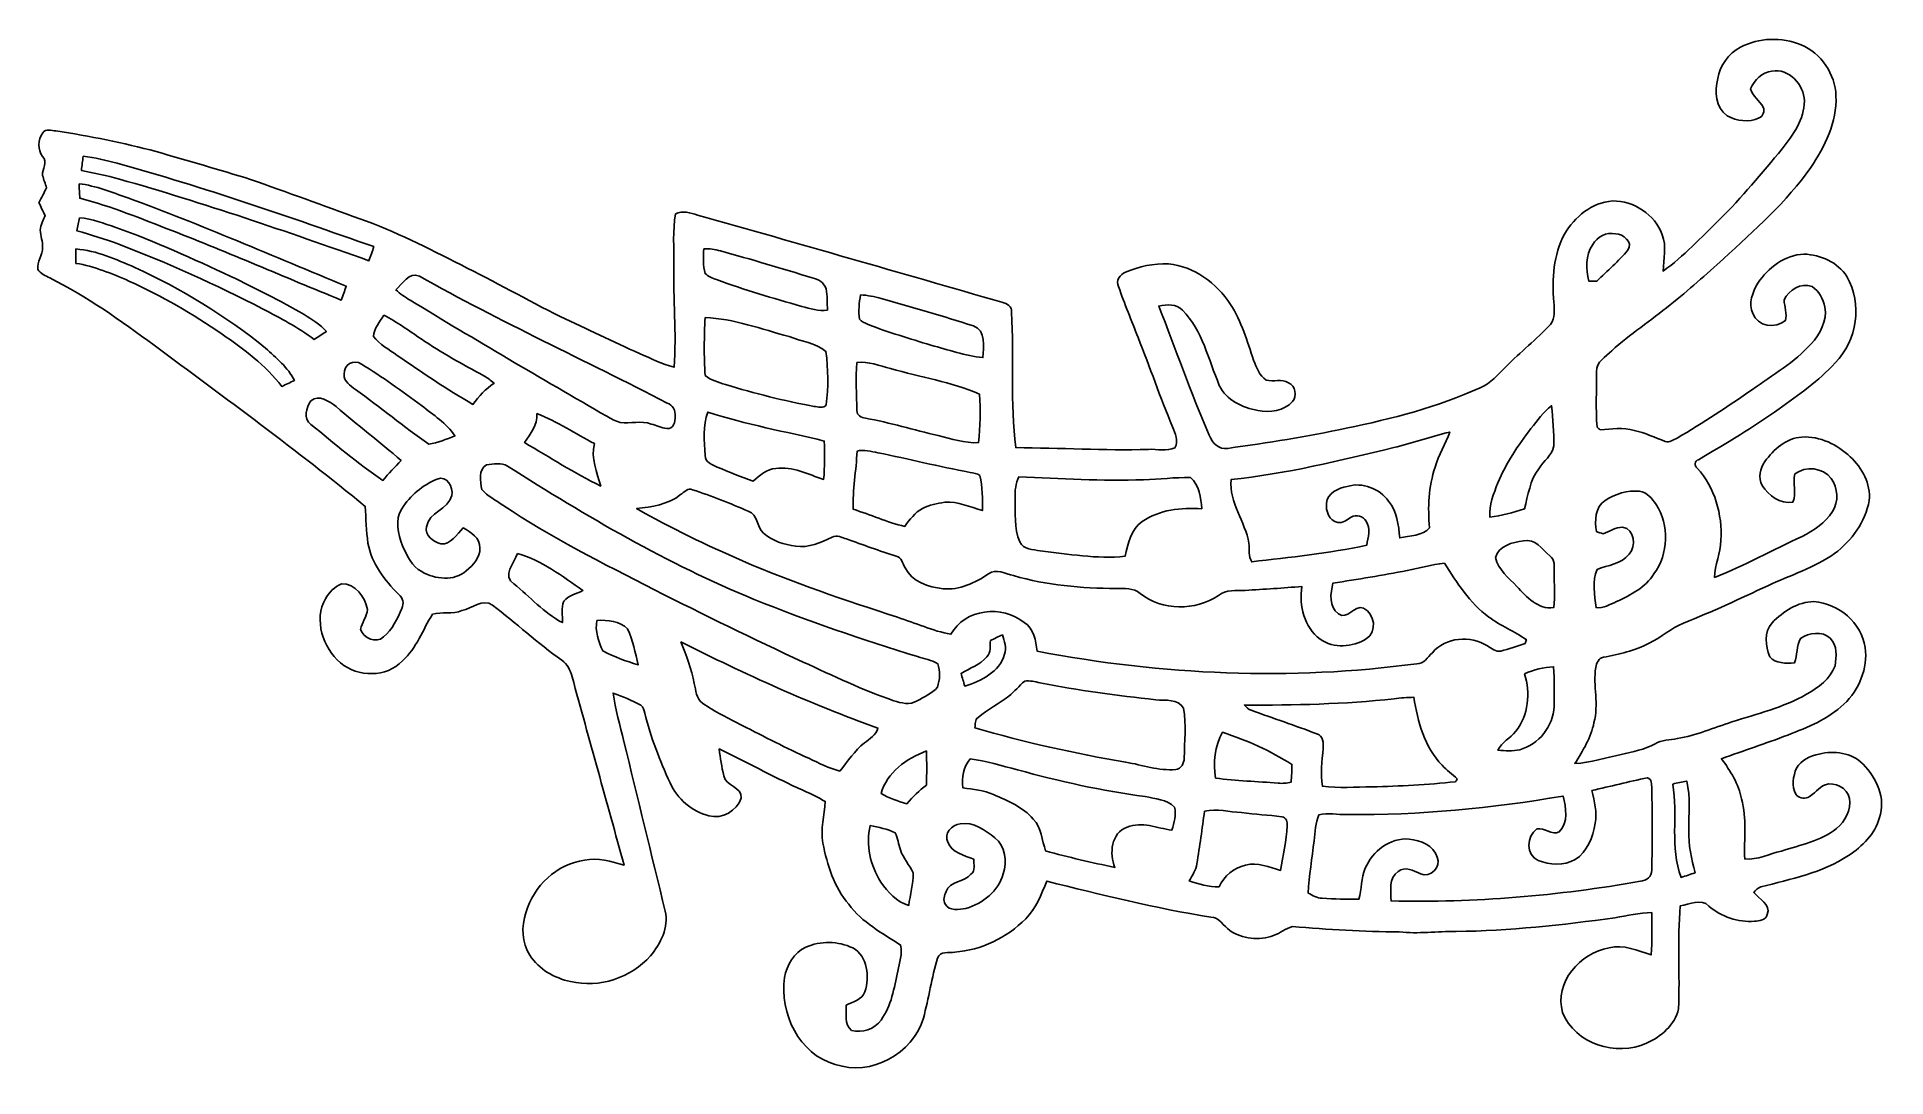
# Model space of a CAD drawing. Header units: centimetres. Extents: x -13.1 to 13.2, y -7.5 to 7.3.
import ezdxf

# ---------------------------------------------------------------- set-up
doc = ezdxf.new("R2010")
doc.units = ezdxf.units.CM
doc.header["$MEASUREMENT"] = 0
doc.layers.add('Camada 1', color=7, linetype='Continuous')

msp = doc.modelspace()

# ---------------------------------------------------------------- linework, layer by layer
at = {"layer": 'Camada 1', "color": 156}
for points, knots in [([(11.09132, 7.11482), (11.35415, 7.25346), (11.67765, 7.26086), (11.9521, 7.15044), (11.9521, 7.15044), (12.23997, 7.03014), (12.43894, 6.73169), (12.44847, 6.42126), (12.44847, 6.42126), (12.46433, 6.05189), (12.29147, 5.70547), (12.09075, 5.40631), (12.09075, 5.40631), (11.74715, 4.91243), (11.28854, 4.51484), (10.85108, 4.10703), (10.85108, 4.10703), (10.60167, 3.88513), (10.35543, 3.65936), (10.09297, 3.45334), (10.09297, 3.45334), (9.82062, 3.23037), (9.525, 3.03705), (9.26394, 2.80034), (9.26394, 2.80034), (9.17575, 2.71638), (9.04346, 2.64195), (9.04699, 2.50331), (9.04699, 2.50331), (9.0484, 2.24084), (9.03427, 1.9766), (9.0544, 1.71484), (9.0544, 1.71484), (9.06568, 1.70568), (9.08755, 1.68663), (9.09849, 1.6771), (9.09849, 1.6771), (9.25934, 1.69121), (9.42374, 1.70956), (9.58249, 1.66792), (9.58249, 1.66792), (9.73632, 1.63688), (9.87565, 1.56279), (10.02312, 1.512), (10.02312, 1.512), (10.08308, 1.49048), (10.13919, 1.53528), (10.1914, 1.55857), (10.1914, 1.55857), (10.55792, 1.77305), (10.91494, 2.00413), (11.26067, 2.25071), (11.26067, 2.25071), (11.54888, 2.45215), (11.85686, 2.63455), (12.09569, 2.89736), (12.09569, 2.89736), (12.22058, 3.03988), (12.32675, 3.22545), (12.29184, 3.42194), (12.29184, 3.42194), (12.26714, 3.53484), (12.20857, 3.64842), (12.10839, 3.71193), (12.10839, 3.71193), (11.9528, 3.77472), (11.77783, 3.66323), (11.71046, 3.5239), (11.71046, 3.5239), (11.71468, 3.42547), (11.7609, 3.32668), (11.72915, 3.22862), (11.72915, 3.22862), (11.59016, 3.11326), (11.32769, 3.14254), (11.26737, 3.32916), (11.26737, 3.32916), (11.20069, 3.4731), (11.26313, 3.63431), (11.33934, 3.76096), (11.33934, 3.76096), (11.48467, 3.9818), (11.72245, 4.16136), (11.99409, 4.17405), (11.99409, 4.17405), (12.22833, 4.1617), (12.47527, 4.06082), (12.60228, 3.85409), (12.60228, 3.85409), (12.82946, 3.46816), (12.75079, 2.94323), (12.43541, 2.62819), (12.43541, 2.62819), (12.20786, 2.3696), (11.91894, 2.17664), (11.64201, 1.9759), (11.64201, 1.9759), (11.27583, 1.71026), (10.88424, 1.48271), (10.49619, 1.2513), (10.49619, 1.2513), (10.43975, 1.23472), (10.43233, 1.16557), (10.47784, 1.13171), (10.47784, 1.13171), (10.7269, 0.85514), (10.83768, 0.47308), (10.81193, 0.10512), (10.81193, 0.10512), (10.81017, -0.07513), (10.72938, -0.2427), (10.72268, -0.42228), (10.72268, -0.42228), (11.14812, -0.25152), (11.55417, -0.03386), (11.96903, 0.16157), (11.96903, 0.16157), (12.13414, 0.24589), (12.29606, 0.35418), (12.39838, 0.51257), (12.39838, 0.51257), (12.48833, 0.65651), (12.4788, 0.84912), (12.38108, 0.98602), (12.38108, 0.98602), (12.26255, 1.14053), (12.01632, 1.16557), (11.8639, 1.04846), (11.8639, 1.04846), (11.82792, 0.91756), (11.89143, 0.77893), (11.8371, 0.64981), (11.8371, 0.64981), (11.65472, 0.61241), (11.49278, 0.74224), (11.39895, 0.88547), (11.39895, 0.88547), (11.34285, 0.99342), (11.36826, 1.12923), (11.43952, 1.22414), (11.43952, 1.22414), (11.56122, 1.39876), (11.74114, 1.55928), (11.9634, 1.57302), (11.9634, 1.57302), (12.22058, 1.58925), (12.46786, 1.46473), (12.65202, 1.29292), (12.65202, 1.29292), (12.82064, 1.13488), (12.94587, 0.90735), (12.91941, 0.67027), (12.91941, 0.67027), (12.86862, 0.36547), (12.66966, 0.1023), (12.42835, -0.08254), (12.42835, -0.08254), (12.13801, -0.28363), (11.79759, -0.3937), (11.47833, -0.53974), (11.47833, -0.53974), (11.08428, -0.72531), (10.69021, -0.91157), (10.28452, -1.07032), (10.28452, -1.07032), (10.10462, -1.1377), (9.96667, -1.27811), (9.79346, -1.35819), (9.79346, -1.35819), (9.59131, -1.46543), (9.36659, -1.51448), (9.144, -1.55821), (9.144, -1.55821), (9.07238, -1.5642), (9.0498, -1.64358), (9.03534, -1.70215), (9.03534, -1.70215), (8.99476, -1.96249), (9.08332, -2.22919), (9.00959, -2.48673), (9.00959, -2.48673), (8.97113, -2.70157), (8.85013, -2.8843), (8.74006, -3.06775), (8.74006, -3.06775), (8.96338, -3.05505), (9.17857, -2.98874), (9.39553, -2.93933), (9.39553, -2.93933), (9.55852, -2.89701), (9.72996, -2.87338), (9.87848, -2.78835), (9.87848, -2.78835), (9.97267, -2.72873), (10.08698, -2.73261), (10.19315, -2.71356), (10.19315, -2.71356), (10.46198, -2.67158), (10.71138, -2.55869), (10.96892, -2.47614), (10.96892, -2.47614), (11.3284, -2.36326), (11.69916, -2.26976), (12.03042, -2.08385), (12.03042, -2.08385), (12.19622, -1.98895), (12.36909, -1.86619), (12.43507, -1.67852), (12.43507, -1.67852), (12.45658, -1.54869), (12.47034, -1.38782), (12.36732, -1.28729), (12.36732, -1.28729), (12.2502, -1.17827), (12.06675, -1.20826), (11.94364, -1.29046), (11.94364, -1.29046), (11.88826, -1.39734), (11.90237, -1.5261), (11.85686, -1.63795), (11.85686, -1.63795), (11.73726, -1.64606), (11.59369, -1.64641), (11.50691, -1.55046), (11.50691, -1.55046), (11.44975, -1.3977), (11.42047, -1.19698), (11.54253, -1.06644), (11.54253, -1.06644), (11.69811, -0.90487), (11.90449, -0.76904), (12.1359, -0.76553), (12.1359, -0.76553), (12.4855, -0.79092), (12.81007, -1.06644), (12.86333, -1.41817), (12.86333, -1.41817), (12.9025, -1.71555), (12.77796, -2.02106), (12.561, -2.22462), (12.561, -2.22462), (12.33805, -2.43733), (12.04665, -2.55481), (11.76301, -2.66276), (11.76301, -2.66276), (11.45222, -2.78306), (11.13472, -2.88571), (10.82145, -2.99966), (10.82145, -2.99966), (10.94846, -3.17217), (11.06382, -3.35879), (11.10791, -3.57152), (11.10791, -3.57152), (11.18693, -3.84986), (11.13825, -4.14019), (11.1513, -4.42419), (11.1513, -4.42419), (11.33369, -4.44324), (11.5016, -4.35186), (11.67518, -4.312), (11.67518, -4.312), (11.94152, -4.2238), (12.23432, -4.17335), (12.45658, -3.99062), (12.45658, -3.99062), (12.58147, -3.88972), (12.66296, -3.72568), (12.64038, -3.5634), (12.64038, -3.5634), (12.60615, -3.41417), (12.43612, -3.32527), (12.29289, -3.36902), (12.29289, -3.36902), (12.19975, -3.41171), (12.13943, -3.50166), (12.04948, -3.54929), (12.04948, -3.54929), (11.99056, -3.57082), (11.91365, -3.55811), (11.87872, -3.50273), (11.87872, -3.50273), (11.81593, -3.38771), (11.83922, -3.24801), (11.8879, -3.13336), (11.8879, -3.13336), (11.9528, -3.0173), (12.08439, -2.96087), (12.20857, -2.93334), (12.20857, -2.93334), (12.42236, -2.87972), (12.67319, -2.91429), (12.83299, -3.07693), (12.83299, -3.07693), (13.02702, -3.26955), (13.15931, -3.56517), (13.06759, -3.8375), (13.06759, -3.8375), (13.0002, -4.06717), (12.82522, -4.2478), (12.62803, -4.37479), (12.62803, -4.37479), (12.25515, -4.62385), (11.80747, -4.70923), (11.38166, -4.82282), (11.38166, -4.82282), (11.33581, -4.82988), (11.30969, -4.86903), (11.28041, -4.90007), (11.28041, -4.90007), (11.35486, -4.99463), (11.52947, -5.07118), (11.47234, -5.21441), (11.47234, -5.21441), (11.45399, -5.29624), (11.35873, -5.30365), (11.2903, -5.30965), (11.2903, -5.30965), (11.0557, -5.33082), (10.8197, -5.24722), (10.6426, -5.0941), (10.6426, -5.0941), (10.52934, -4.97769), (10.37025, -5.0733), (10.23725, -5.09269), (10.23725, -5.09269), (10.18928, -5.57776), (10.23549, -6.06777), (10.21079, -6.55389), (10.21079, -6.55389), (10.16105, -6.78285), (9.96314, -6.95289), (9.75642, -7.04356), (9.75642, -7.04356), (9.33309, -7.23299), (8.73972, -7.05872), (8.56473, -6.60822), (8.56473, -6.60822), (8.44408, -6.18243), (8.81274, -5.75486), (9.22406, -5.68854), (9.22406, -5.68854), (9.43115, -5.63245), (9.63083, -5.73158), (9.8252, -5.78908), (9.8252, -5.78908), (9.83684, -5.58799), (9.83051, -5.38692), (9.83014, -5.18583), (9.83014, -5.18583), (9.65446, -5.19465), (9.48231, -5.23063), (9.30909, -5.25921), (9.30909, -5.25921), (8.56121, -5.36504), (7.80837, -5.44547), (7.05272, -5.4557), (7.05272, -5.4557), (6.78249, -5.45217), (6.51333, -5.49168), (6.24346, -5.46099), (6.24346, -5.46099), (5.73687, -5.45818), (5.23098, -5.4296), (4.72651, -5.38444), (4.72651, -5.38444), (4.63055, -5.41231), (4.55329, -5.48357), (4.45769, -5.51356), (4.45769, -5.51356), (4.25555, -5.59011), (4.0153, -5.56331), (3.8368, -5.44125), (3.8368, -5.44125), (3.74543, -5.3788), (3.69147, -5.25322), (3.56834, -5.25073), (3.56834, -5.25073), (2.78095, -5.12867), (2.00837, -4.93218), (1.23647, -4.73991), (1.23647, -4.73991), (1.16028, -4.92972), (1.08374, -5.12867), (0.93698, -5.27614), (0.93698, -5.27614), (0.66922, -5.54426), (0.30868, -5.72347), (-0.0716, -5.74852), (-0.0716, -5.74852), (-0.15416, -5.76686), (-0.27869, -5.73017), (-0.31396, -5.83282), (-0.31396, -5.83282), (-0.39792, -6.11258), (-0.43956, -6.40432), (-0.5154, -6.68655), (-0.5154, -6.68655), (-0.6671, -7.19172), (-1.26118, -7.52474), (-1.76705, -7.34447), (-1.76705, -7.34447), (-2.2874, -7.20443), (-2.55763, -6.61423), (-2.4899, -6.10904), (-2.4899, -6.10904), (-2.45145, -5.93514), (-2.35691, -5.75627), (-2.18722, -5.68006), (-2.18722, -5.68006), (-1.97908, -5.58623), (-1.72578, -5.5894), (-1.52047, -5.68924), (-1.52047, -5.68924), (-1.30527, -5.81025), (-1.27776, -6.09917), (-1.34654, -6.31331), (-1.34654, -6.31331), (-1.38465, -6.42866), (-1.51835, -6.44983), (-1.61113, -6.5038), (-1.61113, -6.5038), (-1.60901, -6.62374), (-1.64324, -6.77509), (-1.53634, -6.86187), (-1.53634, -6.86187), (-1.38253, -6.90421), (-1.21072, -6.84283), (-1.1176, -6.71405), (-1.1176, -6.71405), (-0.96872, -6.51298), (-0.93169, -6.25792), (-0.88018, -6.0198), (-0.88018, -6.0198), (-0.86006, -5.89808), (-0.80856, -5.77215), (-0.84067, -5.64902), (-0.84067, -5.64902), (-1.10101, -5.47792), (-1.38782, -5.32623), (-1.57692, -5.06906), (-1.57692, -5.06906), (-1.78399, -4.82389), (-1.88453, -4.5099), (-1.94239, -4.19946), (-1.94239, -4.19946), (-1.98049, -4.0012), (-1.92051, -3.80505), (-1.91135, -3.60749), (-1.91135, -3.60749), (-2.10185, -3.4932), (-2.31174, -3.41665), (-2.50895, -3.31576), (-2.50895, -3.31576), (-2.81481, -3.16971), (-3.10973, -3.00284), (-3.417, -2.86103), (-3.417, -2.86103), (-3.39972, -2.98944), (-3.38208, -3.11855), (-3.35173, -3.2445), (-3.35173, -3.2445), (-3.32634, -3.39054), (-3.08963, -3.39583), (-3.10549, -3.55952), (-3.10549, -3.55952), (-3.16476, -3.74049), (-3.37643, -3.86362), (-3.5634, -3.81141), (-3.5634, -3.81141), (-3.80364, -3.74896), (-4.0146, -3.57328), (-4.11373, -3.34468), (-4.11373, -3.34468), (-4.26225, -3.02436), (-4.39137, -2.6938), (-4.47498, -2.35055), (-4.47498, -2.35055), (-4.49014, -2.31281), (-4.49085, -2.26024), (-4.53178, -2.24048), (-4.53178, -2.24048), (-4.65561, -2.16853), (-4.78825, -2.11278), (-4.92407, -2.06728), (-4.92407, -2.06728), (-4.89338, -2.29975), (-4.82211, -2.52448), (-4.77026, -2.75271), (-4.77026, -2.75271), (-4.57517, -3.55706), (-4.37938, -4.36104), (-4.18324, -5.16466), (-4.18324, -5.16466), (-4.13066, -5.3982), (-4.24638, -5.62821), (-4.39349, -5.80214), (-4.39349, -5.80214), (-4.66865, -6.11504), (-5.12022, -6.26392), (-5.52696, -6.16654), (-5.52696, -6.16654), (-5.75768, -6.12034), (-5.97817, -5.99227), (-6.10904, -5.79296), (-6.10904, -5.79296), (-6.22123, -5.6134), (-6.23111, -5.38585), (-6.16232, -5.18829), (-6.16232, -5.18829), (-6.05542, -4.80764), (-5.72381, -4.49721), (-5.3287, -4.44005), (-5.3287, -4.44005), (-5.1382, -4.40443), (-4.94946, -4.46051), (-4.76815, -4.51309), (-4.76815, -4.51309), (-5.01297, -3.61984), (-5.26204, -2.72732), (-5.50721, -1.83409), (-5.50721, -1.83409), (-5.5312, -1.74308), (-5.57283, -1.6524), (-5.6536, -1.59948), (-5.6536, -1.59948), (-5.99581, -1.35678), (-6.30378, -1.07032), (-6.63716, -0.81667), (-6.63716, -0.81667), (-6.77969, -0.7172), (-6.92996, -0.86465), (-7.07143, -0.89393), (-7.07143, -0.89393), (-7.20478, -0.95179), (-7.35612, -0.90628), (-7.48875, -0.94543), (-7.48875, -0.94543), (-7.63128, -1.16557), (-7.71313, -1.43016), (-7.91738, -1.60725), (-7.91738, -1.60725), (-8.14282, -1.85067), (-8.55132, -1.84185), (-8.79862, -1.63653), (-8.79862, -1.63653), (-9.04592, -1.41958), (-9.17998, -1.02693), (-9.00994, -0.72495), (-9.00994, -0.72495), (-8.95667, -0.63534), (-8.88118, -0.5535), (-8.78204, -0.51469), (-8.78204, -0.51469), (-8.58096, -0.50446), (-8.44796, -0.70414), (-8.41198, -0.88053), (-8.41198, -0.88053), (-8.42398, -0.98071), (-8.49241, -1.06362), (-8.51394, -1.16204), (-8.51394, -1.16204), (-8.46772, -1.28622), (-8.29239, -1.36877), (-8.18444, -1.26824), (-8.18444, -1.26824), (-8.05991, -1.1624), (-7.98935, -1.00894), (-7.92374, -0.86289), (-7.92374, -0.86289), (-7.89374, -0.79409), (-7.9068, -0.71084), (-7.96889, -0.66462), (-7.96889, -0.66462), (-8.16856, -0.46214), (-8.35871, -0.22436), (-8.40634, 0.06456), (-8.40634, 0.06456), (-8.42926, 0.23812), (-8.43702, 0.4131), (-8.44409, 0.58807), (-8.44409, 0.58807), (-9.4181, 1.38535), (-10.43552, 2.12689), (-11.44446, 2.8783), (-11.44446, 2.8783), (-11.9186, 3.2265), (-12.39837, 3.57363), (-12.92754, 3.83433), (-12.92754, 3.83433), (-12.98998, 3.86574), (-13.05489, 3.89854), (-13.09793, 3.95534), (-13.09793, 3.95534), (-13.10852, 4.06576), (-13.0302, 4.16031), (-13.02808, 4.26895), (-13.02808, 4.26895), (-13.02702, 4.35327), (-13.05418, 4.43371), (-13.06407, 4.5166), (-13.06407, 4.5166), (-13.0556, 4.58927), (-13.01855, 4.6549), (-12.99386, 4.72298), (-12.99386, 4.72298), (-13.02384, 4.7833), (-13.05348, 4.84363), (-13.08064, 4.90502), (-13.08064, 4.90502), (-13.04607, 4.97628), (-13.00832, 5.04577), (-12.97199, 5.11562), (-12.97199, 5.11562), (-12.99104, 5.17489), (-13.01291, 5.23309), (-13.02879, 5.29307), (-13.02879, 5.29307), (-13.03725, 5.38373), (-12.95082, 5.48252), (-13.02808, 5.5619), (-13.02808, 5.5619), (-13.10569, 5.65714), (-13.09193, 5.79931), (-13.02773, 5.89774), (-13.02773, 5.89774), (-12.98363, 5.95982), (-12.9032, 5.92949), (-12.84075, 5.92596), (-12.84075, 5.92596), (-12.36027, 5.85257), (-11.88261, 5.75734), (-11.41341, 5.63068), (-11.41341, 5.63068), (-10.96574, 5.50226), (-10.51912, 5.37104), (-10.07321, 5.23662), (-10.07321, 5.23662), (-9.55569, 5.05071), (-9.03781, 4.86621), (-8.52205, 4.67501), (-8.52205, 4.67501), (-8.02322, 4.50285), (-7.55438, 4.25732), (-7.08447, 4.02025), (-7.08447, 4.02025), (-6.61034, 3.78354), (-6.14785, 3.5239), (-5.67477, 3.28541), (-5.67477, 3.28541), (-5.29907, 3.11043), (-4.92583, 2.9291), (-4.5473, 2.76083), (-4.5473, 2.76083), (-4.38679, 2.68993), (-4.22909, 2.60984), (-4.05835, 2.56645), (-4.05835, 2.56645), (-4.02096, 3.05118), (-4.07141, 3.53659), (-4.06223, 4.02166), (-4.06223, 4.02166), (-4.05659, 4.26261), (-4.08094, 4.50566), (-4.03613, 4.74415), (-4.03613, 4.74415), (-3.93629, 4.80272), (-3.82658, 4.75543), (-3.72497, 4.72897), (-3.72497, 4.72897), (-2.28177, 4.32152), (-0.84067, 3.90489), (0.60042, 3.49003), (0.60042, 3.49003), (0.67203, 3.47239), (0.74436, 3.43181), (0.73766, 3.34715), (0.73766, 3.34715), (0.76904, 2.70686), (0.7179, 2.06092), (0.7955, 1.42275), (0.7955, 1.42275), (1.42416, 1.41922), (2.05246, 1.37936), (2.68111, 1.3977), (2.68111, 1.3977), (2.80599, 1.40687), (2.94111, 1.36313), (3.05822, 1.42168), (3.05822, 1.42168), (3.11221, 1.51694), (3.05647, 1.62701), (3.02506, 1.72049), (3.02506, 1.72049), (2.84514, 2.13606), (2.70474, 2.56716), (2.53364, 2.98662), (2.53364, 2.98662), (2.44122, 3.22826), (2.34102, 3.46709), (2.25636, 3.71157), (2.25636, 3.71157), (2.21368, 3.79552), (2.27646, 3.88796), (2.35725, 3.91688), (2.35725, 3.91688), (2.5474, 3.99908), (2.75731, 4.04459), (2.96509, 4.03506), (2.96509, 4.03506), (3.33092, 4.00049), (3.65054, 3.76273), (3.84493, 3.45897), (3.84493, 3.45897), (4.00578, 3.21768), (4.0834, 2.93546), (4.17583, 2.66417), (4.17583, 2.66417), (4.21852, 2.56329), (4.25626, 2.44403), (4.35397, 2.383), (4.35397, 2.383), (4.45769, 2.35479), (4.57482, 2.40276), (4.67218, 2.34597), (4.67218, 2.34597), (4.76637, 2.29658), (4.79918, 2.16005), (4.72897, 2.07715), (4.72897, 2.07715), (4.60869, 1.94239), (4.40513, 1.91735), (4.23615, 1.94944), (4.23615, 1.94944), (4.0192, 1.99036), (3.78249, 2.09444), (3.68793, 2.30823), (3.68793, 2.30823), (3.53413, 2.67124), (3.44945, 3.0868), (3.16371, 3.37572), (3.16371, 3.37572), (3.07869, 3.47415), (2.94216, 3.45439), (2.82821, 3.43429), (2.82821, 3.43429), (3.06775, 2.82363), (3.28329, 2.2031), (3.54576, 1.60197), (3.54576, 1.60197), (3.58315, 1.48907), (3.68087, 1.38923), (3.80965, 1.41252), (3.80965, 1.41252), (4.37268, 1.49048), (4.93465, 1.57902), (5.49098, 1.69827), (5.49098, 1.69827), (6.14079, 1.83198), (6.78744, 2.0013), (7.39457, 2.27329), (7.39457, 2.27329), (7.54238, 2.3382), (7.64962, 2.46274), (7.76216, 2.57386), (7.76216, 2.57386), (7.96361, 2.78341), (8.19608, 2.9605), (8.39364, 3.17394), (8.39364, 3.17394), (8.46208, 3.26424), (8.44444, 3.38596), (8.44125, 3.49215), (8.44125, 3.49215), (8.40705, 3.81847), (8.43845, 4.16382), (8.58979, 4.45947), (8.58979, 4.45947), (8.73619, 4.70076), (8.98172, 4.91031), (9.27417, 4.92936), (9.27417, 4.92936), (9.57757, 4.9336), (9.87495, 4.73497), (9.98078, 4.44958), (9.98078, 4.44958), (10.04217, 4.28271), (10.003, 4.1035), (9.99313, 3.93206), (9.99313, 3.93206), (10.28381, 4.14443), (10.53394, 4.40865), (10.79076, 4.6609), (10.79076, 4.6609), (11.10862, 4.97981), (11.39684, 5.32587), (11.68576, 5.67055), (11.68576, 5.67055), (11.8364, 5.86916), (12.0008, 6.08999), (11.99938, 6.35105), (11.99938, 6.35105), (11.9969, 6.58213), (11.77924, 6.81884), (11.53759, 6.77615), (11.53759, 6.77615), (11.40107, 6.75569), (11.28535, 6.65232), (11.23631, 6.52531), (11.23631, 6.52531), (11.25926, 6.41809), (11.36368, 6.35528), (11.41589, 6.26285), (11.41589, 6.26285), (11.43599, 6.20747), (11.41448, 6.13197), (11.35591, 6.10904), (11.35591, 6.10904), (11.21197, 6.04414), (11.03665, 6.06142), (10.90259, 6.1415), (10.90259, 6.1415), (10.73608, 6.25651), (10.72232, 6.48899), (10.76854, 6.66891), (10.76854, 6.66891), (10.79675, 6.8587), (10.92588, 7.02274), (11.09132, 7.11482)], [0, 0, 0, 0, 0.00480769, 0.00480769, 0.00480769, 0.00480769, 0.00961538, 0.00961538, 0.00961538, 0.00961538, 0.01442308, 0.01442308, 0.01442308, 0.01442308, 0.01923077, 0.01923077, 0.01923077, 0.01923077, 0.02403846, 0.02403846, 0.02403846, 0.02403846, 0.02884615, 0.02884615, 0.02884615, 0.02884615, 0.03365385, 0.03365385, 0.03365385, 0.03365385, 0.03846154, 0.03846154, 0.03846154, 0.03846154, 0.04326923, 0.04326923, 0.04326923, 0.04326923, 0.04807692, 0.04807692, 0.04807692, 0.04807692, 0.05288462, 0.05288462, 0.05288462, 0.05288462, 0.05769231, 0.05769231, 0.05769231, 0.05769231, 0.0625, 0.0625, 0.0625, 0.0625, 0.06730769, 0.06730769, 0.06730769, 0.06730769, 0.07211538, 0.07211538, 0.07211538, 0.07211538, 0.07692308, 0.07692308, 0.07692308, 0.07692308, 0.08173077, 0.08173077, 0.08173077, 0.08173077, 0.08653846, 0.08653846, 0.08653846, 0.08653846, 0.09134615, 0.09134615, 0.09134615, 0.09134615, 0.09615385, 0.09615385, 0.09615385, 0.09615385, 0.10096154, 0.10096154, 0.10096154, 0.10096154, 0.10576923, 0.10576923, 0.10576923, 0.10576923, 0.11057692, 0.11057692, 0.11057692, 0.11057692, 0.11538462, 0.11538462, 0.11538462, 0.11538462, 0.12019231, 0.12019231, 0.12019231, 0.12019231, 0.125, 0.125, 0.125, 0.125, 0.12980769, 0.12980769, 0.12980769, 0.12980769, 0.13461538, 0.13461538, 0.13461538, 0.13461538, 0.13942308, 0.13942308, 0.13942308, 0.13942308, 0.14423077, 0.14423077, 0.14423077, 0.14423077, 0.14903846, 0.14903846, 0.14903846, 0.14903846, 0.15384615, 0.15384615, 0.15384615, 0.15384615, 0.15865385, 0.15865385, 0.15865385, 0.15865385, 0.16346154, 0.16346154, 0.16346154, 0.16346154, 0.16826923, 0.16826923, 0.16826923, 0.16826923, 0.17307692, 0.17307692, 0.17307692, 0.17307692, 0.17788462, 0.17788462, 0.17788462, 0.17788462, 0.18269231, 0.18269231, 0.18269231, 0.18269231, 0.1875, 0.1875, 0.1875, 0.1875, 0.19230769, 0.19230769, 0.19230769, 0.19230769, 0.19711538, 0.19711538, 0.19711538, 0.19711538, 0.20192308, 0.20192308, 0.20192308, 0.20192308, 0.20673077, 0.20673077, 0.20673077, 0.20673077, 0.21153846, 0.21153846, 0.21153846, 0.21153846, 0.21634615, 0.21634615, 0.21634615, 0.21634615, 0.22115385, 0.22115385, 0.22115385, 0.22115385, 0.22596154, 0.22596154, 0.22596154, 0.22596154, 0.23076923, 0.23076923, 0.23076923, 0.23076923, 0.23557692, 0.23557692, 0.23557692, 0.23557692, 0.24038462, 0.24038462, 0.24038462, 0.24038462, 0.24519231, 0.24519231, 0.24519231, 0.24519231, 0.25, 0.25, 0.25, 0.25, 0.25480769, 0.25480769, 0.25480769, 0.25480769, 0.25961538, 0.25961538, 0.25961538, 0.25961538, 0.26442308, 0.26442308, 0.26442308, 0.26442308, 0.26923077, 0.26923077, 0.26923077, 0.26923077, 0.27403846, 0.27403846, 0.27403846, 0.27403846, 0.27884615, 0.27884615, 0.27884615, 0.27884615, 0.28365385, 0.28365385, 0.28365385, 0.28365385, 0.28846154, 0.28846154, 0.28846154, 0.28846154, 0.29326923, 0.29326923, 0.29326923, 0.29326923, 0.29807692, 0.29807692, 0.29807692, 0.29807692, 0.30288462, 0.30288462, 0.30288462, 0.30288462, 0.30769231, 0.30769231, 0.30769231, 0.30769231, 0.3125, 0.3125, 0.3125, 0.3125, 0.31730769, 0.31730769, 0.31730769, 0.31730769, 0.32211538, 0.32211538, 0.32211538, 0.32211538, 0.32692308, 0.32692308, 0.32692308, 0.32692308, 0.33173077, 0.33173077, 0.33173077, 0.33173077, 0.33653846, 0.33653846, 0.33653846, 0.33653846, 0.34134615, 0.34134615, 0.34134615, 0.34134615, 0.34615385, 0.34615385, 0.34615385, 0.34615385, 0.35096154, 0.35096154, 0.35096154, 0.35096154, 0.35576923, 0.35576923, 0.35576923, 0.35576923, 0.36057692, 0.36057692, 0.36057692, 0.36057692, 0.36538462, 0.36538462, 0.36538462, 0.36538462, 0.37019231, 0.37019231, 0.37019231, 0.37019231, 0.375, 0.375, 0.375, 0.375, 0.37980769, 0.37980769, 0.37980769, 0.37980769, 0.38461538, 0.38461538, 0.38461538, 0.38461538, 0.38942308, 0.38942308, 0.38942308, 0.38942308, 0.39423077, 0.39423077, 0.39423077, 0.39423077, 0.39903846, 0.39903846, 0.39903846, 0.39903846, 0.40384615, 0.40384615, 0.40384615, 0.40384615, 0.40865385, 0.40865385, 0.40865385, 0.40865385, 0.41346154, 0.41346154, 0.41346154, 0.41346154, 0.41826923, 0.41826923, 0.41826923, 0.41826923, 0.42307692, 0.42307692, 0.42307692, 0.42307692, 0.42788462, 0.42788462, 0.42788462, 0.42788462, 0.43269231, 0.43269231, 0.43269231, 0.43269231, 0.4375, 0.4375, 0.4375, 0.4375, 0.44230769, 0.44230769, 0.44230769, 0.44230769, 0.44711538, 0.44711538, 0.44711538, 0.44711538, 0.45192308, 0.45192308, 0.45192308, 0.45192308, 0.45673077, 0.45673077, 0.45673077, 0.45673077, 0.46153846, 0.46153846, 0.46153846, 0.46153846, 0.46634615, 0.46634615, 0.46634615, 0.46634615, 0.47115385, 0.47115385, 0.47115385, 0.47115385, 0.47596154, 0.47596154, 0.47596154, 0.47596154, 0.48076923, 0.48076923, 0.48076923, 0.48076923, 0.48557692, 0.48557692, 0.48557692, 0.48557692, 0.49038462, 0.49038462, 0.49038462, 0.49038462, 0.49519231, 0.49519231, 0.49519231, 0.49519231, 0.5, 0.5, 0.5, 0.5, 0.50480769, 0.50480769, 0.50480769, 0.50480769, 0.50961538, 0.50961538, 0.50961538, 0.50961538, 0.51442308, 0.51442308, 0.51442308, 0.51442308, 0.51923077, 0.51923077, 0.51923077, 0.51923077, 0.52403846, 0.52403846, 0.52403846, 0.52403846, 0.52884615, 0.52884615, 0.52884615, 0.52884615, 0.53365385, 0.53365385, 0.53365385, 0.53365385, 0.53846154, 0.53846154, 0.53846154, 0.53846154, 0.54326923, 0.54326923, 0.54326923, 0.54326923, 0.54807692, 0.54807692, 0.54807692, 0.54807692, 0.55288462, 0.55288462, 0.55288462, 0.55288462, 0.55769231, 0.55769231, 0.55769231, 0.55769231, 0.5625, 0.5625, 0.5625, 0.5625, 0.56730769, 0.56730769, 0.56730769, 0.56730769, 0.57211538, 0.57211538, 0.57211538, 0.57211538, 0.57692308, 0.57692308, 0.57692308, 0.57692308, 0.58173077, 0.58173077, 0.58173077, 0.58173077, 0.58653846, 0.58653846, 0.58653846, 0.58653846, 0.59134615, 0.59134615, 0.59134615, 0.59134615, 0.59615385, 0.59615385, 0.59615385, 0.59615385, 0.60096154, 0.60096154, 0.60096154, 0.60096154, 0.60576923, 0.60576923, 0.60576923, 0.60576923, 0.61057692, 0.61057692, 0.61057692, 0.61057692, 0.61538462, 0.61538462, 0.61538462, 0.61538462, 0.62019231, 0.62019231, 0.62019231, 0.62019231, 0.625, 0.625, 0.625, 0.625, 0.62980769, 0.62980769, 0.62980769, 0.62980769, 0.63461538, 0.63461538, 0.63461538, 0.63461538, 0.63942308, 0.63942308, 0.63942308, 0.63942308, 0.64423077, 0.64423077, 0.64423077, 0.64423077, 0.64903846, 0.64903846, 0.64903846, 0.64903846, 0.65384615, 0.65384615, 0.65384615, 0.65384615, 0.65865385, 0.65865385, 0.65865385, 0.65865385, 0.66346154, 0.66346154, 0.66346154, 0.66346154, 0.66826923, 0.66826923, 0.66826923, 0.66826923, 0.67307692, 0.67307692, 0.67307692, 0.67307692, 0.67788462, 0.67788462, 0.67788462, 0.67788462, 0.68269231, 0.68269231, 0.68269231, 0.68269231, 0.6875, 0.6875, 0.6875, 0.6875, 0.69230769, 0.69230769, 0.69230769, 0.69230769, 0.69711538, 0.69711538, 0.69711538, 0.69711538, 0.70192308, 0.70192308, 0.70192308, 0.70192308, 0.70673077, 0.70673077, 0.70673077, 0.70673077, 0.71153846, 0.71153846, 0.71153846, 0.71153846, 0.71634615, 0.71634615, 0.71634615, 0.71634615, 0.72115385, 0.72115385, 0.72115385, 0.72115385, 0.72596154, 0.72596154, 0.72596154, 0.72596154, 0.73076923, 0.73076923, 0.73076923, 0.73076923, 0.73557692, 0.73557692, 0.73557692, 0.73557692, 0.74038462, 0.74038462, 0.74038462, 0.74038462, 0.74519231, 0.74519231, 0.74519231, 0.74519231, 0.75, 0.75, 0.75, 0.75, 0.75480769, 0.75480769, 0.75480769, 0.75480769, 0.75961538, 0.75961538, 0.75961538, 0.75961538, 0.76442308, 0.76442308, 0.76442308, 0.76442308, 0.76923077, 0.76923077, 0.76923077, 0.76923077, 0.77403846, 0.77403846, 0.77403846, 0.77403846, 0.77884615, 0.77884615, 0.77884615, 0.77884615, 0.78365385, 0.78365385, 0.78365385, 0.78365385, 0.78846154, 0.78846154, 0.78846154, 0.78846154, 0.79326923, 0.79326923, 0.79326923, 0.79326923, 0.79807692, 0.79807692, 0.79807692, 0.79807692, 0.80288462, 0.80288462, 0.80288462, 0.80288462, 0.80769231, 0.80769231, 0.80769231, 0.80769231, 0.8125, 0.8125, 0.8125, 0.8125, 0.81730769, 0.81730769, 0.81730769, 0.81730769, 0.82211538, 0.82211538, 0.82211538, 0.82211538, 0.82692308, 0.82692308, 0.82692308, 0.82692308, 0.83173077, 0.83173077, 0.83173077, 0.83173077, 0.83653846, 0.83653846, 0.83653846, 0.83653846, 0.84134615, 0.84134615, 0.84134615, 0.84134615, 0.84615385, 0.84615385, 0.84615385, 0.84615385, 0.85096154, 0.85096154, 0.85096154, 0.85096154, 0.85576923, 0.85576923, 0.85576923, 0.85576923, 0.86057692, 0.86057692, 0.86057692, 0.86057692, 0.86538462, 0.86538462, 0.86538462, 0.86538462, 0.87019231, 0.87019231, 0.87019231, 0.87019231, 0.875, 0.875, 0.875, 0.875, 0.87980769, 0.87980769, 0.87980769, 0.87980769, 0.88461538, 0.88461538, 0.88461538, 0.88461538, 0.88942308, 0.88942308, 0.88942308, 0.88942308, 0.89423077, 0.89423077, 0.89423077, 0.89423077, 0.89903846, 0.89903846, 0.89903846, 0.89903846, 0.90384615, 0.90384615, 0.90384615, 0.90384615, 0.90865385, 0.90865385, 0.90865385, 0.90865385, 0.91346154, 0.91346154, 0.91346154, 0.91346154, 0.91826923, 0.91826923, 0.91826923, 0.91826923, 0.92307692, 0.92307692, 0.92307692, 0.92307692, 0.92788462, 0.92788462, 0.92788462, 0.92788462, 0.93269231, 0.93269231, 0.93269231, 0.93269231, 0.9375, 0.9375, 0.9375, 0.9375, 0.94230769, 0.94230769, 0.94230769, 0.94230769, 0.94711538, 0.94711538, 0.94711538, 0.94711538, 0.95192308, 0.95192308, 0.95192308, 0.95192308, 0.95673077, 0.95673077, 0.95673077, 0.95673077, 0.96153846, 0.96153846, 0.96153846, 0.96153846, 0.96634615, 0.96634615, 0.96634615, 0.96634615, 0.97115385, 0.97115385, 0.97115385, 0.97115385, 0.97596154, 0.97596154, 0.97596154, 0.97596154, 0.98076923, 0.98076923, 0.98076923, 0.98076923, 0.98557692, 0.98557692, 0.98557692, 0.98557692, 0.99038462, 0.99038462, 0.99038462, 0.99038462, 1, 1, 1, 1]), ([(-12.45093, 5.56506), (-12.45093, 5.56506), (-12.45093, 5.56506), (-12.45093, 5.56506), (-12.45093, 5.56506), (-12.46187, 5.49839), (-12.47034, 5.43136), (-12.47704, 5.36397), (-12.47704, 5.36397), (-12.29677, 5.32623), (-12.11544, 5.29059), (-11.93834, 5.2398), (-11.93834, 5.2398), (-10.74067, 4.90254), (-9.56486, 4.49403), (-8.39187, 4.08023), (-8.39187, 4.08023), (-8.36753, 4.14655), (-8.34354, 4.21286), (-8.32414, 4.28096), (-8.32414, 4.28096), (-9.53028, 4.70217), (-10.73714, 5.12833), (-11.9701, 5.46452), (-11.9701, 5.46452), (-12.12885, 5.50509), (-12.28725, 5.55166), (-12.45093, 5.56506)], [0, 0, 0, 0, 0.125, 0.125, 0.125, 0.125, 0.25, 0.25, 0.25, 0.25, 0.375, 0.375, 0.375, 0.375, 0.5, 0.5, 0.5, 0.5, 0.625, 0.625, 0.625, 0.625, 0.75, 0.75, 0.75, 0.75, 1, 1, 1, 1]), ([(-12.51126, 5.17525), (-12.51126, 5.17525), (-12.51126, 5.17525), (-12.51126, 5.17525), (-12.51126, 5.17525), (-12.50809, 5.10611), (-12.50385, 5.03695), (-12.49997, 4.9678), (-12.49997, 4.9678), (-12.05159, 4.85245), (-11.62261, 4.67501), (-11.19152, 4.50885), (-11.19152, 4.50885), (-10.38331, 4.19417), (-9.58885, 3.84598), (-8.78557, 3.51966), (-8.78557, 3.51966), (-8.76194, 3.58527), (-8.7383, 3.65054), (-8.71573, 3.71651), (-8.71573, 3.71651), (-9.74619, 4.14479), (-10.77101, 4.58786), (-11.8184, 4.97382), (-11.8184, 4.97382), (-12.0463, 5.05037), (-12.27067, 5.14561), (-12.51126, 5.17525)], [0, 0, 0, 0, 0.125, 0.125, 0.125, 0.125, 0.25, 0.25, 0.25, 0.25, 0.375, 0.375, 0.375, 0.375, 0.5, 0.5, 0.5, 0.5, 0.625, 0.625, 0.625, 0.625, 0.75, 0.75, 0.75, 0.75, 1, 1, 1, 1]), ([(-12.50456, 4.69053), (-12.50456, 4.69053), (-12.50456, 4.69053), (-12.50456, 4.69053), (-12.50456, 4.69053), (-12.51761, 4.62879), (-12.53066, 4.56706), (-12.54337, 4.50532), (-12.54337, 4.50532), (-12.34298, 4.44816), (-12.14225, 4.38962), (-11.94787, 4.31411), (-11.94787, 4.31411), (-11.24867, 4.04988), (-10.56922, 3.73627), (-9.90353, 3.39724), (-9.90353, 3.39724), (-9.65235, 3.2646), (-9.3994, 3.1316), (-9.17116, 2.96157), (-9.17116, 2.96157), (-9.11331, 2.99931), (-9.05544, 3.03776), (-8.99759, 3.07586), (-8.99759, 3.07586), (-9.08685, 3.1757), (-9.2015, 3.24626), (-9.31509, 3.31435), (-9.31509, 3.31435), (-9.65235, 3.5133), (-10.00442, 3.68547), (-10.35579, 3.85726), (-10.35579, 3.85726), (-10.89095, 4.1081), (-11.43, 4.35363), (-11.98703, 4.55295), (-11.98703, 4.55295), (-12.15672, 4.60762), (-12.32464, 4.67888), (-12.50456, 4.69053)], [0, 0, 0, 0, 0.09090909, 0.09090909, 0.09090909, 0.09090909, 0.18181818, 0.18181818, 0.18181818, 0.18181818, 0.27272727, 0.27272727, 0.27272727, 0.27272727, 0.36363636, 0.36363636, 0.36363636, 0.36363636, 0.45454545, 0.45454545, 0.45454545, 0.45454545, 0.54545455, 0.54545455, 0.54545455, 0.54545455, 0.63636364, 0.63636364, 0.63636364, 0.63636364, 0.72727273, 0.72727273, 0.72727273, 0.72727273, 0.81818182, 0.81818182, 0.81818182, 0.81818182, 1, 1, 1, 1]), ([(8.99266, 4.30883), (8.99266, 4.30883), (8.99266, 4.30883), (8.99266, 4.30883), (8.99266, 4.30883), (8.88576, 4.15748), (8.89881, 3.96098), (8.93833, 3.78919), (8.93833, 3.78919), (8.97607, 3.78919), (9.01381, 3.78919), (9.05228, 3.78882), (9.05228, 3.78882), (9.19551, 3.93982), (9.36059, 4.07), (9.49325, 4.2305), (9.49325, 4.2305), (9.57155, 4.34728), (9.4234, 4.45805), (9.31509, 4.46263), (9.31509, 4.46263), (9.18527, 4.49155), (9.05791, 4.41959), (8.99266, 4.30883)], [0, 0, 0, 0, 0.14285714, 0.14285714, 0.14285714, 0.14285714, 0.28571429, 0.28571429, 0.28571429, 0.28571429, 0.42857143, 0.42857143, 0.42857143, 0.42857143, 0.57142857, 0.57142857, 0.57142857, 0.57142857, 0.71428571, 0.71428571, 0.71428571, 0.71428571, 1, 1, 1, 1]), ([(-12.555, 4.24673), (-12.555, 4.24673), (-12.555, 4.24673), (-12.555, 4.24673), (-12.555, 4.24673), (-12.55606, 4.17865), (-12.55641, 4.11056), (-12.55571, 4.04213), (-12.55571, 4.04213), (-12.29218, 4.0019), (-12.04488, 3.89643), (-11.80182, 3.79095), (-11.80182, 3.79095), (-11.33827, 3.58034), (-10.89694, 3.32246), (-10.47644, 3.036), (-10.47644, 3.036), (-10.17058, 2.81798), (-9.85731, 2.59608), (-9.63012, 2.292), (-9.63012, 2.292), (-9.5705, 2.32021), (-9.51124, 2.34879), (-9.45197, 2.37737), (-9.45197, 2.37737), (-9.54193, 2.56611), (-9.71268, 2.69733), (-9.86155, 2.83739), (-9.86155, 2.83739), (-10.4267, 3.29812), (-11.0564, 3.6777), (-11.71715, 3.98463), (-11.71715, 3.98463), (-11.98597, 4.09857), (-12.26008, 4.22521), (-12.555, 4.24673)], [0, 0, 0, 0, 0.1, 0.1, 0.1, 0.1, 0.2, 0.2, 0.2, 0.2, 0.3, 0.3, 0.3, 0.3, 0.4, 0.4, 0.4, 0.4, 0.5, 0.5, 0.5, 0.5, 0.6, 0.6, 0.6, 0.6, 0.7, 0.7, 0.7, 0.7, 0.8, 0.8, 0.8, 0.8, 1, 1, 1, 1]), ([(-3.63643, 4.25097), (-3.63643, 4.25097), (-3.63643, 4.25097), (-3.63643, 4.25097), (-3.63643, 4.25097), (-3.63926, 4.13315), (-3.65054, 4.01214), (-3.61667, 3.89714), (-3.61667, 3.89714), (-3.57258, 3.85339), (-3.51084, 3.83504), (-3.4551, 3.81105), (-3.4551, 3.81105), (-3.05788, 3.66535), (-2.65182, 3.54612), (-2.24472, 3.43146), (-2.24472, 3.43146), (-2.12548, 3.40184), (-2.00413, 3.35421), (-1.87924, 3.37784), (-1.87924, 3.37784), (-1.88312, 3.47909), (-1.87678, 3.58174), (-1.89688, 3.68123), (-1.89688, 3.68123), (-1.92651, 3.76802), (-2.01012, 3.81635), (-2.09444, 3.8375), (-2.09444, 3.8375), (-2.52942, 3.96558), (-2.96192, 4.10245), (-3.40006, 4.21852), (-3.40006, 4.21852), (-3.47698, 4.24074), (-3.55669, 4.25131), (-3.63643, 4.25097)], [0, 0, 0, 0, 0.1, 0.1, 0.1, 0.1, 0.2, 0.2, 0.2, 0.2, 0.3, 0.3, 0.3, 0.3, 0.4, 0.4, 0.4, 0.4, 0.5, 0.5, 0.5, 0.5, 0.6, 0.6, 0.6, 0.6, 0.7, 0.7, 0.7, 0.7, 0.8, 0.8, 0.8, 0.8, 1, 1, 1, 1]), ([(-8.01158, 3.66535), (-8.01158, 3.66535), (-8.01158, 3.66535), (-8.01158, 3.66535), (-8.01158, 3.66535), (-7.94737, 3.61102), (-7.87858, 3.56164), (-7.80625, 3.51825), (-7.80625, 3.51825), (-6.88233, 2.95697), (-5.95066, 2.40841), (-5.01332, 1.86901), (-5.01332, 1.86901), (-4.95229, 1.83656), (-4.89303, 1.79634), (-4.82423, 1.78187), (-4.82423, 1.78187), (-4.67783, 1.76213), (-4.52508, 1.80974), (-4.38221, 1.7586), (-4.38221, 1.7586), (-4.30917, 1.73743), (-4.23898, 1.70285), (-4.16243, 1.69438), (-4.16243, 1.69438), (-4.0661, 1.67464), (-4.04001, 1.79811), (-4.04176, 1.87006), (-4.04176, 1.87006), (-4.0326, 1.95155), (-4.08057, 2.02564), (-4.1543, 2.05705), (-4.1543, 2.05705), (-5.32623, 2.66135), (-6.52533, 3.21486), (-7.67537, 3.86009), (-7.67537, 3.86009), (-7.82708, 3.92888), (-7.91457, 3.74755), (-8.01158, 3.66535)], [0, 0, 0, 0, 0.09090909, 0.09090909, 0.09090909, 0.09090909, 0.18181818, 0.18181818, 0.18181818, 0.18181818, 0.27272727, 0.27272727, 0.27272727, 0.27272727, 0.36363636, 0.36363636, 0.36363636, 0.36363636, 0.45454545, 0.45454545, 0.45454545, 0.45454545, 0.54545455, 0.54545455, 0.54545455, 0.54545455, 0.63636364, 0.63636364, 0.63636364, 0.63636364, 0.72727273, 0.72727273, 0.72727273, 0.72727273, 0.81818182, 0.81818182, 0.81818182, 0.81818182, 1, 1, 1, 1]), ([(-1.4097, 3.59587), (-1.4097, 3.59587), (-1.4097, 3.59587), (-1.4097, 3.59587), (-1.4097, 3.59587), (-1.42662, 3.48156), (-1.44426, 3.36408), (-1.42275, 3.24943), (-1.42275, 3.24943), (-1.39946, 3.20745), (-1.34761, 3.19687), (-1.30774, 3.17605), (-1.30774, 3.17605), (-1.01389, 3.06105), (-0.71049, 2.9718), (-0.40852, 2.88042), (-0.40852, 2.88042), (-0.16474, 2.81269), (0.07654, 2.72873), (0.32948, 2.70262), (0.32948, 2.70262), (0.33867, 2.85433), (0.37889, 3.08997), (0.19368, 3.15207), (0.19368, 3.15207), (-0.23917, 3.29282), (-0.67663, 3.41877), (-1.11478, 3.54188), (-1.11478, 3.54188), (-1.21108, 3.57046), (-1.30986, 3.58775), (-1.4097, 3.59587)], [0, 0, 0, 0, 0.11111111, 0.11111111, 0.11111111, 0.11111111, 0.22222222, 0.22222222, 0.22222222, 0.22222222, 0.33333333, 0.33333333, 0.33333333, 0.33333333, 0.44444444, 0.44444444, 0.44444444, 0.44444444, 0.55555556, 0.55555556, 0.55555556, 0.55555556, 0.66666667, 0.66666667, 0.66666667, 0.66666667, 0.77777778, 0.77777778, 0.77777778, 0.77777778, 1, 1, 1, 1]), ([(-8.32908, 3.00389), (-8.32908, 3.00389), (-8.32908, 3.00389), (-8.32908, 3.00389), (-8.32908, 3.00389), (-8.24194, 2.88748), (-8.10612, 2.82046), (-7.99253, 2.73297), (-7.99253, 2.73297), (-7.63763, 2.49449), (-7.28591, 2.25), (-6.91479, 2.03799), (-6.91479, 2.03799), (-6.82941, 2.15194), (-6.73452, 2.25882), (-6.61528, 2.3382), (-6.61528, 2.3382), (-6.6615, 2.37771), (-6.70984, 2.4144), (-6.76239, 2.44439), (-6.76239, 2.44439), (-7.06296, 2.61055), (-7.36706, 2.77247), (-7.64998, 2.96791), (-7.64998, 2.96791), (-7.82389, 3.08434), (-7.99218, 3.21098), (-8.1802, 3.30412), (-8.1802, 3.30412), (-8.23806, 3.20922), (-8.3192, 3.11925), (-8.32908, 3.00389)], [0, 0, 0, 0, 0.11111111, 0.11111111, 0.11111111, 0.11111111, 0.22222222, 0.22222222, 0.22222222, 0.22222222, 0.33333333, 0.33333333, 0.33333333, 0.33333333, 0.44444444, 0.44444444, 0.44444444, 0.44444444, 0.55555556, 0.55555556, 0.55555556, 0.55555556, 0.66666667, 0.66666667, 0.66666667, 0.66666667, 0.77777778, 0.77777778, 0.77777778, 0.77777778, 1, 1, 1, 1]), ([(-3.61772, 3.27201), (-3.61772, 3.27201), (-3.61772, 3.27201), (-3.61772, 3.27201), (-3.61772, 3.27201), (-3.62902, 2.99826), (-3.63677, 2.72274), (-3.61492, 2.44934), (-3.61492, 2.44934), (-3.53625, 2.37596), (-3.42477, 2.35479), (-3.32598, 2.31916), (-3.32598, 2.31916), (-2.91394, 2.19604), (-2.49695, 2.08667), (-2.07362, 2.00942), (-2.07362, 2.00942), (-2.01507, 2.00695), (-1.93569, 1.96885), (-1.89512, 2.03129), (-1.89512, 2.03129), (-1.86513, 2.28282), (-1.86867, 2.54), (-1.90005, 2.79118), (-1.90005, 2.79118), (-2.04786, 2.90936), (-2.2479, 2.93582), (-2.42252, 3.00143), (-2.42252, 3.00143), (-2.81622, 3.10727), (-3.20674, 3.25508), (-3.61772, 3.27201)], [0, 0, 0, 0, 0.11111111, 0.11111111, 0.11111111, 0.11111111, 0.22222222, 0.22222222, 0.22222222, 0.22222222, 0.33333333, 0.33333333, 0.33333333, 0.33333333, 0.44444444, 0.44444444, 0.44444444, 0.44444444, 0.55555556, 0.55555556, 0.55555556, 0.55555556, 0.66666667, 0.66666667, 0.66666667, 0.66666667, 0.77777778, 0.77777778, 0.77777778, 0.77777778, 1, 1, 1, 1]), ([(-8.74254, 2.46698), (-8.74254, 2.46698), (-8.74254, 2.46698), (-8.74254, 2.46698), (-8.74254, 2.46698), (-8.75629, 2.36078), (-8.65399, 2.30328), (-8.58237, 2.24754), (-8.58237, 2.24754), (-8.2296, 1.99813), (-7.89834, 1.71874), (-7.54379, 1.47214), (-7.54379, 1.47214), (-7.41398, 1.48624), (-7.29262, 1.54481), (-7.17125, 1.59032), (-7.17125, 1.59032), (-7.29192, 1.76988), (-7.47854, 1.8877), (-7.64504, 2.0207), (-7.64504, 2.0207), (-7.92409, 2.22532), (-8.20384, 2.43063), (-8.49947, 2.6109), (-8.49947, 2.6109), (-8.6053, 2.68676), (-8.76159, 2.59891), (-8.74254, 2.46698)], [0, 0, 0, 0, 0.125, 0.125, 0.125, 0.125, 0.25, 0.25, 0.25, 0.25, 0.375, 0.375, 0.375, 0.375, 0.5, 0.5, 0.5, 0.5, 0.625, 0.625, 0.625, 0.625, 0.75, 0.75, 0.75, 0.75, 1, 1, 1, 1]), ([(-1.46332, 2.63207), (-1.46332, 2.63207), (-1.46332, 2.63207), (-1.46332, 2.63207), (-1.46332, 2.63207), (-1.4799, 2.40454), (-1.46685, 2.17594), (-1.45979, 1.94839), (-1.45979, 1.94839), (-1.46578, 1.88207), (-1.39522, 1.84891), (-1.3395, 1.84185), (-1.3395, 1.84185), (-0.99094, 1.77765), (-0.65158, 1.67428), (-0.30656, 1.59349), (-0.30656, 1.59349), (-0.11711, 1.55046), (0.0709, 1.48237), (0.26846, 1.49401), (0.26846, 1.49401), (0.29316, 1.72225), (0.2988, 1.95333), (0.27975, 2.18227), (0.27975, 2.18227), (-0.12276, 2.35761), (-0.56091, 2.42639), (-0.98107, 2.54669), (-0.98107, 2.54669), (-1.14017, 2.58304), (-1.2968, 2.65747), (-1.46332, 2.63207)], [0, 0, 0, 0, 0.11111111, 0.11111111, 0.11111111, 0.11111111, 0.22222222, 0.22222222, 0.22222222, 0.22222222, 0.33333333, 0.33333333, 0.33333333, 0.33333333, 0.44444444, 0.44444444, 0.44444444, 0.44444444, 0.55555556, 0.55555556, 0.55555556, 0.55555556, 0.66666667, 0.66666667, 0.66666667, 0.66666667, 0.77777778, 0.77777778, 0.77777778, 0.77777778, 1, 1, 1, 1]), ([(-9.21702, 2.08986), (-9.21702, 2.08986), (-9.21702, 2.08986), (-9.21702, 2.08986), (-9.21702, 2.08986), (-9.28052, 1.9946), (-9.33061, 1.83268), (-9.21631, 1.75365), (-9.21631, 1.75365), (-8.88471, 1.47742), (-8.55238, 1.19909), (-8.19432, 0.95744), (-8.19432, 0.95744), (-8.11318, 1.0555), (-8.02604, 1.14899), (-7.93679, 1.23966), (-7.93679, 1.23966), (-8.23841, 1.50176), (-8.55627, 1.74519), (-8.8593, 2.00589), (-8.8593, 2.00589), (-8.95737, 2.07785), (-9.1006, 2.1851), (-9.21702, 2.08986)], [0, 0, 0, 0, 0.14285714, 0.14285714, 0.14285714, 0.14285714, 0.28571429, 0.28571429, 0.28571429, 0.28571429, 0.42857143, 0.42857143, 0.42857143, 0.42857143, 0.57142857, 0.57142857, 0.57142857, 0.57142857, 0.71428571, 0.71428571, 0.71428571, 0.71428571, 1, 1, 1, 1]), ([(-6.00569, 1.90605), (-6.00569, 1.90605), (-6.00569, 1.90605), (-6.00569, 1.90605), (-6.00569, 1.90605), (-6.0018, 1.74483), (-6.09318, 1.6189), (-6.18137, 1.49436), (-6.18137, 1.49436), (-5.824, 1.2841), (-5.47334, 1.05833), (-5.1001, 0.87665), (-5.1001, 0.87665), (-5.15196, 1.07492), (-5.24686, 1.27141), (-5.18759, 1.48025), (-5.18759, 1.48025), (-5.45994, 1.62207), (-5.71958, 1.79387), (-6.00569, 1.90605)], [0, 0, 0, 0, 0.16666667, 0.16666667, 0.16666667, 0.16666667, 0.33333333, 0.33333333, 0.33333333, 0.33333333, 0.5, 0.5, 0.5, 0.5, 0.66666667, 0.66666667, 0.66666667, 0.66666667, 1, 1, 1, 1]), ([(-3.61738, 1.31197), (-3.61738, 1.31197), (-3.61738, 1.31197), (-3.61738, 1.31197), (-3.61738, 1.31197), (-3.61809, 1.21603), (-3.51613, 1.1818), (-3.44452, 1.14687), (-3.44452, 1.14687), (-3.27589, 1.07667), (-3.10797, 1.00224), (-2.93299, 0.94826), (-2.93299, 0.94826), (-2.83986, 1.02799), (-2.74179, 1.11901), (-2.61231, 1.12642), (-2.61231, 1.12642), (-2.37277, 1.15887), (-2.15265, 1.04386), (-1.93286, 0.97013), (-1.93286, 0.97013), (-1.91664, 1.15181), (-1.91593, 1.33419), (-1.92369, 1.51623), (-1.92369, 1.51623), (-2.47509, 1.65206), (-3.03671, 1.74978), (-3.57716, 1.92792), (-3.57716, 1.92792), (-3.65054, 1.73214), (-3.63044, 1.51659), (-3.61738, 1.31197)], [0, 0, 0, 0, 0.11111111, 0.11111111, 0.11111111, 0.11111111, 0.22222222, 0.22222222, 0.22222222, 0.22222222, 0.33333333, 0.33333333, 0.33333333, 0.33333333, 0.44444444, 0.44444444, 0.44444444, 0.44444444, 0.55555556, 0.55555556, 0.55555556, 0.55555556, 0.66666667, 0.66666667, 0.66666667, 0.66666667, 0.77777778, 0.77777778, 0.77777778, 0.77777778, 1, 1, 1, 1]), ([(8.1153, 1.69262), (8.1153, 1.69262), (8.1153, 1.69262), (8.1153, 1.69262), (8.1153, 1.69262), (7.93114, 1.4545), (7.76286, 1.2012), (7.64611, 0.92287), (7.64611, 0.92287), (7.58225, 0.76834), (7.52369, 0.60607), (7.53004, 0.43602), (7.53004, 0.43602), (7.6983, 0.4512), (7.86165, 0.49847), (8.02145, 0.55174), (8.02145, 0.55174), (8.07544, 0.74682), (8.10083, 0.95708), (8.22571, 1.1236), (8.22571, 1.1236), (8.29486, 1.23189), (8.41833, 1.31163), (8.43808, 1.44604), (8.43808, 1.44604), (8.44585, 1.63724), (8.42503, 1.82808), (8.40846, 2.01789), (8.40846, 2.01789), (8.29027, 1.9297), (8.20632, 1.80657), (8.1153, 1.69262)], [0, 0, 0, 0, 0.11111111, 0.11111111, 0.11111111, 0.11111111, 0.22222222, 0.22222222, 0.22222222, 0.22222222, 0.33333333, 0.33333333, 0.33333333, 0.33333333, 0.44444444, 0.44444444, 0.44444444, 0.44444444, 0.55555556, 0.55555556, 0.55555556, 0.55555556, 0.66666667, 0.66666667, 0.66666667, 0.66666667, 0.77777778, 0.77777778, 0.77777778, 0.77777778, 1, 1, 1, 1]), ([(6.16584, 1.4238), (6.16584, 1.4238), (6.16584, 1.4238), (6.16584, 1.4238), (6.16584, 1.4238), (5.40315, 1.23754), (4.6362, 1.05197), (3.85409, 0.96801), (3.85409, 0.96801), (3.82481, 0.64311), (4.05799, 0.37358), (4.1081, 0.06244), (4.1081, 0.06244), (4.11551, -0.02611), (4.10069, -0.11994), (4.14867, -0.20072), (4.14867, -0.20072), (4.69477, -0.13511), (5.24298, -0.07937), (5.78167, 0.03457), (5.78167, 0.03457), (5.80212, 0.14605), (5.84376, 0.2734), (5.77427, 0.37641), (5.77427, 0.37641), (5.7351, 0.44908), (5.63245, 0.47907), (5.56224, 0.43427), (5.56224, 0.43427), (5.50121, 0.40464), (5.44476, 0.3429), (5.37069, 0.36054), (5.37069, 0.36054), (5.24827, 0.3757), (5.19888, 0.5267), (5.20946, 0.63358), (5.20946, 0.63358), (5.22676, 0.77857), (5.37845, 0.84771), (5.50579, 0.87136), (5.50579, 0.87136), (5.72099, 0.93732), (5.96335, 0.8396), (6.09353, 0.66111), (6.09353, 0.66111), (6.21629, 0.51576), (6.23322, 0.31996), (6.25228, 0.13899), (6.25228, 0.13899), (6.39234, 0.17673), (6.57718, 0.16403), (6.67561, 0.28397), (6.67561, 0.28397), (6.64598, 0.57255), (6.66043, 0.86747), (6.75393, 1.14406), (6.75393, 1.14406), (6.80084, 1.31974), (6.90421, 1.47214), (6.96066, 1.64394), (6.96066, 1.64394), (6.69254, 1.58362), (6.43431, 1.48378), (6.16584, 1.4238)], [0, 0, 0, 0, 0.05882353, 0.05882353, 0.05882353, 0.05882353, 0.11764706, 0.11764706, 0.11764706, 0.11764706, 0.17647059, 0.17647059, 0.17647059, 0.17647059, 0.23529412, 0.23529412, 0.23529412, 0.23529412, 0.29411765, 0.29411765, 0.29411765, 0.29411765, 0.35294118, 0.35294118, 0.35294118, 0.35294118, 0.41176471, 0.41176471, 0.41176471, 0.41176471, 0.47058824, 0.47058824, 0.47058824, 0.47058824, 0.52941176, 0.52941176, 0.52941176, 0.52941176, 0.58823529, 0.58823529, 0.58823529, 0.58823529, 0.64705882, 0.64705882, 0.64705882, 0.64705882, 0.70588235, 0.70588235, 0.70588235, 0.70588235, 0.76470588, 0.76470588, 0.76470588, 0.76470588, 0.82352941, 0.82352941, 0.82352941, 0.82352941, 0.88235294, 0.88235294, 0.88235294, 0.88235294, 1, 1, 1, 1]), ([(-1.45908, 1.37371), (-1.45908, 1.37371), (-1.45908, 1.37371), (-1.45908, 1.37371), (-1.45908, 1.37371), (-1.46826, 1.09714), (-1.524, 0.82303), (-1.51341, 0.54575), (-1.51341, 0.54575), (-1.26717, 0.47237), (-1.03328, 0.36018), (-0.78176, 0.30373), (-0.78176, 0.30373), (-0.70731, 0.39792), (-0.63746, 0.50341), (-0.5267, 0.55879), (-0.5267, 0.55879), (-0.42862, 0.60678), (-0.32066, 0.63465), (-0.21201, 0.64523), (-0.21201, 0.64523), (-0.02504, 0.66145), (0.14851, 0.57925), (0.32349, 0.52811), (0.32349, 0.52811), (0.33019, 0.69427), (0.31925, 0.86184), (0.28787, 1.02481), (0.28787, 1.02481), (0.2494, 1.05903), (0.19368, 1.05728), (0.1471, 1.07032), (0.1471, 1.07032), (-0.29138, 1.15322), (-0.7246, 1.26118), (-1.1617, 1.35042), (-1.1617, 1.35042), (-1.25976, 1.36771), (-1.3596, 1.39841), (-1.45908, 1.37371)], [0, 0, 0, 0, 0.09090909, 0.09090909, 0.09090909, 0.09090909, 0.18181818, 0.18181818, 0.18181818, 0.18181818, 0.27272727, 0.27272727, 0.27272727, 0.27272727, 0.36363636, 0.36363636, 0.36363636, 0.36363636, 0.45454545, 0.45454545, 0.45454545, 0.45454545, 0.54545455, 0.54545455, 0.54545455, 0.54545455, 0.63636364, 0.63636364, 0.63636364, 0.63636364, 0.72727273, 0.72727273, 0.72727273, 0.72727273, 0.81818182, 0.81818182, 0.81818182, 0.81818182, 1, 1, 1, 1]), ([(-6.72041, 1.17615), (-6.72041, 1.17615), (-6.72041, 1.17615), (-6.72041, 1.17615), (-6.72041, 1.17615), (-6.84459, 1.11407), (-6.80507, 0.93873), (-6.79062, 0.82727), (-6.79062, 0.82727), (-6.70736, 0.73235), (-6.59024, 0.67663), (-6.48828, 0.60395), (-6.48828, 0.60395), (-5.80531, 0.14569), (-5.06906, -0.22401), (-4.33775, -0.5976), (-4.33775, -0.5976), (-3.63855, -0.95144), (-2.93582, -1.29821), (-2.22391, -1.62594), (-2.22391, -1.62594), (-1.79987, -1.81963), (-1.37865, -2.02352), (-0.93627, -2.17452), (-0.93627, -2.17452), (-0.83149, -2.20768), (-0.70731, -2.24155), (-0.60678, -2.17805), (-0.60678, -2.17805), (-0.50729, -2.11807), (-0.39193, -2.07291), (-0.31608, -1.98191), (-0.31608, -1.98191), (-0.27939, -1.87713), (-0.27445, -1.75365), (-0.31291, -1.64889), (-0.31291, -1.64889), (-0.39933, -1.59419), (-0.50341, -1.57973), (-0.59901, -1.54869), (-0.59901, -1.54869), (-1.3836, -1.30703), (-2.16041, -1.04069), (-2.92169, -0.73377), (-2.92169, -0.73377), (-4.1522, -0.22859), (-5.30401, 0.4452), (-6.42196, 1.16063), (-6.42196, 1.16063), (-6.51228, 1.21143), (-6.62305, 1.19274), (-6.72041, 1.17615)], [0, 0, 0, 0, 0.07142857, 0.07142857, 0.07142857, 0.07142857, 0.14285714, 0.14285714, 0.14285714, 0.14285714, 0.21428571, 0.21428571, 0.21428571, 0.21428571, 0.28571429, 0.28571429, 0.28571429, 0.28571429, 0.35714286, 0.35714286, 0.35714286, 0.35714286, 0.42857143, 0.42857143, 0.42857143, 0.42857143, 0.5, 0.5, 0.5, 0.5, 0.57142857, 0.57142857, 0.57142857, 0.57142857, 0.64285714, 0.64285714, 0.64285714, 0.64285714, 0.71428571, 0.71428571, 0.71428571, 0.71428571, 0.78571429, 0.78571429, 0.78571429, 0.78571429, 0.85714286, 0.85714286, 0.85714286, 0.85714286, 1, 1, 1, 1]), ([(-7.42421, 0.97579), (-7.42421, 0.97579), (-7.42421, 0.97579), (-7.42421, 0.97579), (-7.42421, 0.97579), (-7.6274, 0.8911), (-7.80944, 0.74224), (-7.9255, 0.55421), (-7.9255, 0.55421), (-8.0264, 0.39334), (-7.98265, 0.19261), (-7.91422, 0.02821), (-7.91422, 0.02821), (-7.85283, -0.11112), (-7.78474, -0.26634), (-7.64222, -0.34008), (-7.64222, -0.34008), (-7.45313, -0.44979), (-7.18502, -0.48153), (-7.01004, -0.32843), (-7.01004, -0.32843), (-6.91232, -0.24835), (-6.8072, -0.13864), (-6.81777, -0.00246), (-6.81777, -0.00246), (-6.81531, 0.13582), (-6.94265, 0.22647), (-7.05414, 0.28046), (-7.05414, 0.28046), (-7.14445, 0.19156), (-7.22736, 0.04022), (-7.37305, 0.05574), (-7.37305, 0.05574), (-7.47572, 0.08748), (-7.6013, 0.17497), (-7.57555, 0.29845), (-7.57555, 0.29845), (-7.54379, 0.5087), (-7.26439, 0.54186), (-7.21289, 0.74188), (-7.21289, 0.74188), (-7.19561, 0.85724), (-7.28451, 1.03611), (-7.42421, 0.97579)], [0, 0, 0, 0, 0.08333333, 0.08333333, 0.08333333, 0.08333333, 0.16666667, 0.16666667, 0.16666667, 0.16666667, 0.25, 0.25, 0.25, 0.25, 0.33333333, 0.33333333, 0.33333333, 0.33333333, 0.41666667, 0.41666667, 0.41666667, 0.41666667, 0.5, 0.5, 0.5, 0.5, 0.58333333, 0.58333333, 0.58333333, 0.58333333, 0.66666667, 0.66666667, 0.66666667, 0.66666667, 0.75, 0.75, 0.75, 0.75, 0.83333333, 0.83333333, 0.83333333, 0.83333333, 1, 1, 1, 1]), ([(-3.96592, 0.75423), (-3.96592, 0.75423), (-3.96592, 0.75423), (-3.96592, 0.75423), (-3.96592, 0.75423), (-4.14267, 0.61277), (-4.37373, 0.58103), (-4.59105, 0.55738), (-4.59105, 0.55738), (-4.10279, 0.28187), (-3.59798, 0.03562), (-3.08363, -0.18837), (-3.08363, -0.18837), (-2.36643, -0.49883), (-1.62418, -0.74612), (-0.88194, -0.98882), (-0.88194, -0.98882), (-0.63005, -1.07032), (-0.38629, -1.18215), (-0.12488, -1.23084), (-0.12488, -1.23084), (0.06914, -0.86747), (0.60749, -0.80926), (0.91369, -1.06221), (0.91369, -1.06221), (1.05621, -1.14864), (1.0802, -1.32186), (1.10137, -1.47179), (1.10137, -1.47179), (2.87443, -1.80939), (4.70217, -1.89194), (6.49252, -1.64889), (6.49252, -1.64889), (6.59729, -1.65488), (6.64845, -1.55575), (6.71442, -1.4926), (6.71442, -1.4926), (6.9035, -1.27353), (7.2584, -1.23684), (7.49582, -1.39664), (7.49582, -1.39664), (7.55543, -1.42628), (7.6133, -1.48731), (7.68597, -1.46931), (7.68597, -1.46931), (7.80308, -1.44039), (7.91915, -1.4037), (8.03205, -1.36136), (8.03205, -1.36136), (8.03697, -1.34796), (8.04615, -1.32186), (8.05108, -1.30844), (8.05108, -1.30844), (7.88, -1.1885), (7.68349, -1.11054), (7.51592, -0.98495), (7.51592, -0.98495), (7.24393, -0.78668), (7.0633, -0.49705), (6.88516, -0.21836), (6.88516, -0.21836), (6.7063, -0.23777), (6.53345, -0.28963), (6.35775, -0.32419), (6.35775, -0.32419), (6.00674, -0.39122), (5.65431, -0.45084), (5.30083, -0.50341), (5.30083, -0.50341), (5.26803, -0.65051), (5.23909, -0.8375), (5.3802, -0.94014), (5.3802, -0.94014), (5.50932, -1.03752), (5.60458, -0.8061), (5.73617, -0.85936), (5.73617, -0.85936), (5.89808, -0.9331), (5.93441, -1.20015), (5.77497, -1.2968), (5.77497, -1.2968), (5.57988, -1.41145), (5.31071, -1.4418), (5.12092, -1.29928), (5.12092, -1.29928), (4.89303, -1.1303), (4.81612, -0.82161), (4.86197, -0.55138), (4.86197, -0.55138), (4.59351, -0.57221), (4.32505, -0.59124), (4.05623, -0.60713), (4.05623, -0.60713), (3.92747, -0.61312), (3.78566, -0.59195), (3.67665, -0.67768), (3.67665, -0.67768), (3.34715, -0.89712), (2.87619, -0.90204), (2.56258, -0.64947), (2.56258, -0.64947), (2.46909, -0.56479), (2.33749, -0.58561), (2.22215, -0.57891), (2.22215, -0.57891), (1.73107, -0.5782), (1.23684, -0.5341), (0.76412, -0.39687), (0.76412, -0.39687), (0.64876, -0.37394), (0.51717, -0.28787), (0.40852, -0.37182), (0.40852, -0.37182), (0.21978, -0.50024), (-0.00246, -0.60571), (-0.23636, -0.58242), (-0.23636, -0.58242), (-0.44238, -0.55915), (-0.6798, -0.48789), (-0.77399, -0.28434), (-0.77399, -0.28434), (-0.81314, -0.22718), (-0.8262, -0.13828), (-0.9024, -0.11888), (-0.9024, -0.11888), (-1.13946, -0.04409), (-1.37407, 0.0381), (-1.60655, 0.12559), (-1.60655, 0.12559), (-1.67216, 0.14323), (-1.74449, 0.1852), (-1.81115, 0.15063), (-1.81115, 0.15063), (-1.97131, 0.0716), (-2.14595, -0.00458), (-2.32867, 0.0201), (-2.32867, 0.0201), (-2.49307, 0.0455), (-2.66488, 0.09418), (-2.78906, 0.2092), (-2.78906, 0.2092), (-2.88712, 0.29703), (-2.86631, 0.47449), (-3.00531, 0.51929), (-3.00531, 0.51929), (-3.26319, 0.63253), (-3.52636, 0.73483), (-3.79377, 0.82373), (-3.79377, 0.82373), (-3.86221, 0.85865), (-3.91337, 0.78527), (-3.96592, 0.75423)], [0, 0, 0, 0, 0.02564103, 0.02564103, 0.02564103, 0.02564103, 0.05128205, 0.05128205, 0.05128205, 0.05128205, 0.07692308, 0.07692308, 0.07692308, 0.07692308, 0.1025641, 0.1025641, 0.1025641, 0.1025641, 0.12820513, 0.12820513, 0.12820513, 0.12820513, 0.15384615, 0.15384615, 0.15384615, 0.15384615, 0.17948718, 0.17948718, 0.17948718, 0.17948718, 0.20512821, 0.20512821, 0.20512821, 0.20512821, 0.23076923, 0.23076923, 0.23076923, 0.23076923, 0.25641026, 0.25641026, 0.25641026, 0.25641026, 0.28205128, 0.28205128, 0.28205128, 0.28205128, 0.30769231, 0.30769231, 0.30769231, 0.30769231, 0.33333333, 0.33333333, 0.33333333, 0.33333333, 0.35897436, 0.35897436, 0.35897436, 0.35897436, 0.38461538, 0.38461538, 0.38461538, 0.38461538, 0.41025641, 0.41025641, 0.41025641, 0.41025641, 0.43589744, 0.43589744, 0.43589744, 0.43589744, 0.46153846, 0.46153846, 0.46153846, 0.46153846, 0.48717949, 0.48717949, 0.48717949, 0.48717949, 0.51282051, 0.51282051, 0.51282051, 0.51282051, 0.53846154, 0.53846154, 0.53846154, 0.53846154, 0.56410256, 0.56410256, 0.56410256, 0.56410256, 0.58974359, 0.58974359, 0.58974359, 0.58974359, 0.61538462, 0.61538462, 0.61538462, 0.61538462, 0.64102564, 0.64102564, 0.64102564, 0.64102564, 0.66666667, 0.66666667, 0.66666667, 0.66666667, 0.69230769, 0.69230769, 0.69230769, 0.69230769, 0.71794872, 0.71794872, 0.71794872, 0.71794872, 0.74358974, 0.74358974, 0.74358974, 0.74358974, 0.76923077, 0.76923077, 0.76923077, 0.76923077, 0.79487179, 0.79487179, 0.79487179, 0.79487179, 0.82051282, 0.82051282, 0.82051282, 0.82051282, 0.84615385, 0.84615385, 0.84615385, 0.84615385, 0.87179487, 0.87179487, 0.87179487, 0.87179487, 0.8974359, 0.8974359, 0.8974359, 0.8974359, 0.92307692, 0.92307692, 0.92307692, 0.92307692, 0.94871795, 0.94871795, 0.94871795, 0.94871795, 1, 1, 1, 1]), ([(0.78634, 0.70696), (0.78634, 0.70696), (0.78634, 0.70696), (0.78634, 0.70696), (0.78634, 0.70696), (0.79058, 0.49812), (0.77011, 0.27834), (0.85478, 0.08183), (0.85478, 0.08183), (0.90594, -0.0268), (1.04245, -0.02575), (1.1444, -0.04375), (1.1444, -0.04375), (1.54374, -0.08678), (1.94556, -0.16581), (2.34843, -0.121), (2.34843, -0.121), (2.39394, 0.05749), (2.4278, 0.25822), (2.5915, 0.37076), (2.5915, 0.37076), (2.83386, 0.54044), (3.14888, 0.57502), (3.43746, 0.55316), (3.43746, 0.55316), (3.42688, 0.70943), (3.40571, 0.89041), (3.27837, 0.9973), (3.27837, 0.9973), (3.05611, 1.00436), (2.83491, 0.96908), (2.61301, 0.96626), (2.61301, 0.96626), (2.02177, 0.94438), (1.4305, 0.98283), (0.83996, 1.00858), (0.83996, 1.00858), (0.79728, 0.91405), (0.78176, 0.81068), (0.78634, 0.70696)], [0, 0, 0, 0, 0.09090909, 0.09090909, 0.09090909, 0.09090909, 0.18181818, 0.18181818, 0.18181818, 0.18181818, 0.27272727, 0.27272727, 0.27272727, 0.27272727, 0.36363636, 0.36363636, 0.36363636, 0.36363636, 0.45454545, 0.45454545, 0.45454545, 0.45454545, 0.54545455, 0.54545455, 0.54545455, 0.54545455, 0.63636364, 0.63636364, 0.63636364, 0.63636364, 0.72727273, 0.72727273, 0.72727273, 0.72727273, 0.81818182, 0.81818182, 0.81818182, 0.81818182, 1, 1, 1, 1]), ([(9.16727, 0.67344), (9.16727, 0.67344), (9.16727, 0.67344), (9.16727, 0.67344), (9.16727, 0.67344), (9.02511, 0.57608), (9.02053, 0.38381), (9.04451, 0.23001), (9.04451, 0.23001), (9.0685, 0.22189), (9.11647, 0.20567), (9.14047, 0.19755), (9.14047, 0.19755), (9.23183, 0.23071), (9.31827, 0.29245), (9.41775, 0.29245), (9.41775, 0.29245), (9.58956, 0.26105), (9.61672, 0.02046), (9.50841, -0.09277), (9.50841, -0.09277), (9.3994, -0.23459), (9.21032, -0.24765), (9.0551, -0.30762), (9.0551, -0.30762), (8.97854, -0.47308), (9.02088, -0.67486), (9.04063, -0.8516), (9.04063, -0.8516), (9.14541, -0.86359), (9.23783, -0.8068), (9.3299, -0.76624), (9.3299, -0.76624), (9.53028, -0.67239), (9.74019, -0.56479), (9.86296, -0.37253), (9.86296, -0.37253), (10.07004, -0.0896), (10.08379, 0.32066), (9.894, 0.61595), (9.894, 0.61595), (9.83826, 0.69849), (9.76277, 0.78634), (9.65941, 0.80291), (9.65941, 0.80291), (9.4876, 0.81738), (9.31121, 0.76588), (9.16727, 0.67344)], [0, 0, 0, 0, 0.07692308, 0.07692308, 0.07692308, 0.07692308, 0.15384615, 0.15384615, 0.15384615, 0.15384615, 0.23076923, 0.23076923, 0.23076923, 0.23076923, 0.30769231, 0.30769231, 0.30769231, 0.30769231, 0.38461538, 0.38461538, 0.38461538, 0.38461538, 0.46153846, 0.46153846, 0.46153846, 0.46153846, 0.53846154, 0.53846154, 0.53846154, 0.53846154, 0.61538462, 0.61538462, 0.61538462, 0.61538462, 0.69230769, 0.69230769, 0.69230769, 0.69230769, 0.76923077, 0.76923077, 0.76923077, 0.76923077, 0.84615385, 0.84615385, 0.84615385, 0.84615385, 1, 1, 1, 1]), ([(7.61293, -0.14076), (7.61293, -0.14076), (7.61293, -0.14076), (7.61293, -0.14076), (7.61293, -0.14076), (7.64821, -0.31467), (7.80308, -0.42545), (7.9142, -0.55245), (7.9142, -0.55245), (8.05461, -0.69639), (8.21407, -0.88299), (8.43845, -0.8516), (8.43845, -0.8516), (8.46384, -0.68579), (8.44055, -0.51859), (8.44585, -0.35207), (8.44585, -0.35207), (8.44267, -0.26987), (8.46208, -0.17073), (8.38376, -0.11677), (8.38376, -0.11677), (8.27263, -0.02329), (8.17562, 0.13899), (8.00734, 0.09735), (8.00734, 0.09735), (7.85953, 0.07796), (7.64611, 0.0268), (7.61293, -0.14076)], [0, 0, 0, 0, 0.125, 0.125, 0.125, 0.125, 0.25, 0.25, 0.25, 0.25, 0.375, 0.375, 0.375, 0.375, 0.5, 0.5, 0.5, 0.5, 0.625, 0.625, 0.625, 0.625, 0.75, 0.75, 0.75, 0.75, 1, 1, 1, 1]), ([(-6.28368, -0.08078), (-6.28368, -0.08078), (-6.28368, -0.08078), (-6.28368, -0.08078), (-6.28368, -0.08078), (-6.32707, -0.21483), (-6.50628, -0.40393), (-6.33377, -0.51364), (-6.33377, -0.51364), (-6.10376, -0.69603), (-5.90832, -0.92709), (-5.64515, -1.06398), (-5.64515, -1.06398), (-5.6395, -0.96343), (-5.66525, -0.85514), (-5.62292, -0.76022), (-5.62292, -0.76022), (-5.55978, -0.67274), (-5.44194, -0.65792), (-5.35199, -0.60854), (-5.35199, -0.60854), (-5.64515, -0.4071), (-5.93548, -0.17604), (-6.28368, -0.08078)], [0, 0, 0, 0, 0.14285714, 0.14285714, 0.14285714, 0.14285714, 0.28571429, 0.28571429, 0.28571429, 0.28571429, 0.42857143, 0.42857143, 0.42857143, 0.42857143, 0.57142857, 0.57142857, 0.57142857, 0.57142857, 0.71428571, 0.71428571, 0.71428571, 0.71428571, 1, 1, 1, 1]), ([(-5.15479, -1.03504), (-5.15479, -1.03504), (-5.15479, -1.03504), (-5.15479, -1.03504), (-5.15479, -1.03504), (-5.18442, -1.18215), (-5.13009, -1.33526), (-5.06942, -1.4679), (-5.06942, -1.4679), (-4.9096, -1.54798), (-4.74098, -1.61325), (-4.56988, -1.66687), (-4.56988, -1.66687), (-4.60798, -1.49365), (-4.64397, -1.31655), (-4.71874, -1.15534), (-4.71874, -1.15534), (-4.83129, -1.03752), (-5.00167, -1.0241), (-5.15479, -1.03504)], [0, 0, 0, 0, 0.16666667, 0.16666667, 0.16666667, 0.16666667, 0.33333333, 0.33333333, 0.33333333, 0.33333333, 0.5, 0.5, 0.5, 0.5, 0.66666667, 0.66666667, 0.66666667, 0.66666667, 1, 1, 1, 1]), ([(0.43568, -1.31692), (0.43568, -1.31692), (0.43568, -1.31692), (0.43568, -1.31692), (0.43568, -1.31692), (0.42791, -1.39522), (0.44838, -1.48907), (0.38559, -1.55046), (0.38559, -1.55046), (0.28963, -1.66511), (0.14252, -1.71167), (0.01834, -1.78681), (0.01834, -1.78681), (0.03703, -1.84643), (0.05432, -1.90641), (0.0709, -1.96708), (0.0709, -1.96708), (0.3048, -1.89864), (0.56339, -1.7653), (0.63853, -1.51482), (0.63853, -1.51482), (0.67027, -1.42239), (0.63358, -1.32749), (0.60607, -1.23966), (0.60607, -1.23966), (0.54926, -1.26576), (0.49247, -1.29151), (0.43568, -1.31692)], [0, 0, 0, 0, 0.125, 0.125, 0.125, 0.125, 0.25, 0.25, 0.25, 0.25, 0.375, 0.375, 0.375, 0.375, 0.5, 0.5, 0.5, 0.5, 0.625, 0.625, 0.625, 0.625, 0.75, 0.75, 0.75, 0.75, 1, 1, 1, 1]), ([(-3.96134, -1.33631), (-3.96134, -1.33631), (-3.96134, -1.33631), (-3.96134, -1.33631), (-3.96134, -1.33631), (-3.8795, -1.52752), (-3.81141, -1.72437), (-3.77084, -1.92863), (-3.77084, -1.92863), (-3.74509, -2.0253), (-3.7458, -2.14488), (-3.65512, -2.20802), (-3.65512, -2.20802), (-3.48085, -2.3361), (-3.28188, -2.42429), (-3.09174, -2.52589), (-3.09174, -2.52589), (-2.77707, -2.68534), (-2.46415, -2.84797), (-2.14312, -2.99402), (-2.14312, -2.99402), (-1.99884, -3.05822), (-1.85985, -3.13901), (-1.70427, -3.17429), (-1.70427, -3.17429), (-1.58996, -3.03883), (-1.49577, -2.8843), (-1.3529, -2.776), (-1.3529, -2.776), (-1.2834, -2.7118), (-1.18604, -2.66347), (-1.16204, -2.5647), (-1.16204, -2.5647), (-2.1216, -2.21933), (-3.05364, -1.80021), (-3.96134, -1.33631)], [0, 0, 0, 0, 0.1, 0.1, 0.1, 0.1, 0.2, 0.2, 0.2, 0.2, 0.3, 0.3, 0.3, 0.3, 0.4, 0.4, 0.4, 0.4, 0.5, 0.5, 0.5, 0.5, 0.6, 0.6, 0.6, 0.6, 0.7, 0.7, 0.7, 0.7, 0.8, 0.8, 0.8, 0.8, 1, 1, 1, 1]), ([(8.02498, -1.79105), (8.02498, -1.79105), (8.02498, -1.79105), (8.02498, -1.79105), (8.02498, -1.79105), (8.10577, -2.06445), (8.08426, -2.37983), (7.89869, -2.60738), (7.89869, -2.60738), (7.82742, -2.71003), (7.69654, -2.76119), (7.64645, -2.87901), (7.64645, -2.87901), (7.74912, -2.885), (7.85424, -2.89348), (7.95619, -2.8716), (7.95619, -2.8716), (8.22501, -2.79646), (8.4335, -2.53965), (8.44373, -2.25918), (8.44373, -2.25918), (8.44656, -2.0701), (8.45007, -1.88066), (8.43738, -1.69192), (8.43738, -1.69192), (8.29522, -1.70039), (8.15552, -1.73496), (8.02498, -1.79105)], [0, 0, 0, 0, 0.125, 0.125, 0.125, 0.125, 0.25, 0.25, 0.25, 0.25, 0.375, 0.375, 0.375, 0.375, 0.5, 0.5, 0.5, 0.5, 0.625, 0.625, 0.625, 0.625, 0.75, 0.75, 0.75, 0.75, 1, 1, 1, 1]), ([(0.69744, -2.10889), (0.69744, -2.10889), (0.69744, -2.10889), (0.69744, -2.10889), (0.69744, -2.10889), (0.5602, -2.2225), (0.39441, -2.29517), (0.26034, -2.41265), (0.26034, -2.41265), (0.21271, -2.44615), (0.22436, -2.50966), (0.21449, -2.55975), (0.21449, -2.55975), (0.91863, -2.76647), (1.63617, -2.92488), (2.35937, -3.04906), (2.35937, -3.04906), (2.59503, -3.0868), (2.82716, -3.17429), (3.06882, -3.15241), (3.06882, -3.15241), (3.14571, -3.14571), (3.19088, -3.06246), (3.18769, -2.99084), (3.18769, -2.99084), (3.19687, -2.75554), (3.21522, -2.51707), (3.18135, -2.28282), (3.18135, -2.28282), (3.10339, -2.14066), (2.92064, -2.17699), (2.78659, -2.16181), (2.78659, -2.16181), (2.23519, -2.10149), (1.6838, -2.02952), (1.13982, -1.91876), (1.13982, -1.91876), (1.0682, -1.90746), (0.99625, -1.88419), (0.92357, -1.89759), (0.92357, -1.89759), (0.84242, -1.96179), (0.78069, -2.04681), (0.69744, -2.10889)], [0, 0, 0, 0, 0.08333333, 0.08333333, 0.08333333, 0.08333333, 0.16666667, 0.16666667, 0.16666667, 0.16666667, 0.25, 0.25, 0.25, 0.25, 0.33333333, 0.33333333, 0.33333333, 0.33333333, 0.41666667, 0.41666667, 0.41666667, 0.41666667, 0.5, 0.5, 0.5, 0.5, 0.58333333, 0.58333333, 0.58333333, 0.58333333, 0.66666667, 0.66666667, 0.66666667, 0.66666667, 0.75, 0.75, 0.75, 0.75, 0.83333333, 0.83333333, 0.83333333, 0.83333333, 1, 1, 1, 1]), ([(6.17044, -2.14806), (6.17044, -2.14806), (6.17044, -2.14806), (6.17044, -2.14806), (6.17044, -2.14806), (5.46452, -2.22496), (4.75333, -2.23908), (4.04388, -2.23697), (4.04388, -2.23697), (4.07175, -2.26694), (4.09997, -2.29941), (4.14197, -2.31034), (4.14197, -2.31034), (4.4524, -2.42393), (4.76673, -2.52835), (5.07505, -2.64724), (5.07505, -2.64724), (5.16254, -2.67404), (5.17207, -2.77847), (5.1629, -2.85574), (5.1629, -2.85574), (5.14526, -3.03388), (5.1255, -3.21344), (5.15301, -3.39195), (5.15301, -3.39195), (5.38621, -3.42229), (5.62151, -3.40147), (5.85576, -3.40006), (5.85576, -3.40006), (6.25228, -3.39124), (6.6481, -3.36656), (7.04285, -3.32775), (7.04285, -3.32775), (7.04919, -3.31752), (7.06225, -3.29635), (7.06895, -3.28612), (7.06895, -3.28612), (6.99769, -3.2205), (6.91902, -3.16406), (6.85341, -3.0935), (6.85341, -3.0935), (6.60505, -2.8342), (6.50628, -2.4719), (6.4523, -2.12653), (6.4523, -2.12653), (6.35775, -2.1276), (6.26356, -2.13535), (6.17044, -2.14806)], [0, 0, 0, 0, 0.07692308, 0.07692308, 0.07692308, 0.07692308, 0.15384615, 0.15384615, 0.15384615, 0.15384615, 0.23076923, 0.23076923, 0.23076923, 0.23076923, 0.30769231, 0.30769231, 0.30769231, 0.30769231, 0.38461538, 0.38461538, 0.38461538, 0.38461538, 0.46153846, 0.46153846, 0.46153846, 0.46153846, 0.53846154, 0.53846154, 0.53846154, 0.53846154, 0.61538462, 0.61538462, 0.61538462, 0.61538462, 0.69230769, 0.69230769, 0.69230769, 0.69230769, 0.76923077, 0.76923077, 0.76923077, 0.76923077, 0.84615385, 0.84615385, 0.84615385, 0.84615385, 1, 1, 1, 1]), ([(3.63431, -3.27447), (3.63431, -3.27447), (3.63431, -3.27447), (3.63431, -3.27447), (3.63431, -3.27447), (3.92923, -3.3147), (4.22733, -3.32176), (4.52366, -3.3468), (4.52366, -3.3468), (4.5854, -3.35421), (4.64714, -3.34503), (4.70817, -3.33445), (4.70817, -3.33445), (4.71628, -3.24943), (4.71981, -3.16442), (4.7184, -3.07939), (4.7184, -3.07939), (4.41147, -2.88748), (4.07775, -2.73507), (3.73345, -2.62395), (3.73345, -2.62395), (3.62444, -2.81727), (3.59867, -3.05681), (3.63431, -3.27447)], [0, 0, 0, 0, 0.14285714, 0.14285714, 0.14285714, 0.14285714, 0.28571429, 0.28571429, 0.28571429, 0.28571429, 0.42857143, 0.42857143, 0.42857143, 0.42857143, 0.57142857, 0.57142857, 0.57142857, 0.57142857, 0.71428571, 0.71428571, 0.71428571, 0.71428571, 1, 1, 1, 1]), ([(-1.11724, -3.49603), (-1.11724, -3.49603), (-1.11724, -3.49603), (-1.11724, -3.49603), (-1.11724, -3.49603), (-1.00047, -3.55669), (-0.87841, -3.60749), (-0.74999, -3.63855), (-0.74999, -3.63855), (-0.66815, -3.53905), (-0.57291, -3.45227), (-0.4713, -3.37361), (-0.4713, -3.37361), (-0.46955, -3.21168), (-0.46637, -3.04977), (-0.47342, -2.88819), (-0.47342, -2.88819), (-0.75247, -3.00036), (-1.0354, -3.1884), (-1.11724, -3.49603)], [0, 0, 0, 0, 0.16666667, 0.16666667, 0.16666667, 0.16666667, 0.33333333, 0.33333333, 0.33333333, 0.33333333, 0.5, 0.5, 0.5, 0.5, 0.66666667, 0.66666667, 0.66666667, 0.66666667, 1, 1, 1, 1]), ([(0.14746, -3.00214), (0.14746, -3.00214), (0.14746, -3.00214), (0.14746, -3.00214), (0.14746, -3.00214), (0.04867, -3.11572), (0.02962, -3.26743), (0.04339, -3.41241), (0.04339, -3.41241), (0.19085, -3.43534), (0.34183, -3.44805), (0.48012, -3.50872), (0.48012, -3.50872), (0.68367, -3.59621), (0.89817, -3.68652), (1.04527, -3.85938), (1.04527, -3.85938), (1.16134, -3.9818), (1.16874, -4.15854), (1.22025, -4.31095), (1.22025, -4.31095), (1.54657, -4.39844), (1.87501, -4.47674), (2.20556, -4.54447), (2.20556, -4.54447), (2.12266, -4.34869), (2.15018, -4.05306), (2.37912, -3.97333), (2.37912, -3.97333), (2.59045, -3.88408), (2.80246, -3.98992), (3.01378, -4.01355), (3.01378, -4.01355), (3.04658, -3.90877), (3.07939, -3.79623), (3.05047, -3.68618), (3.05047, -3.68618), (2.94181, -3.57716), (2.77566, -3.56763), (2.63277, -3.53764), (2.63277, -3.53764), (2.0207, -3.45475), (1.41639, -3.32246), (0.82125, -3.15736), (0.82125, -3.15736), (0.5976, -3.10232), (0.37747, -3.02648), (0.14746, -3.00214)], [0, 0, 0, 0, 0.07692308, 0.07692308, 0.07692308, 0.07692308, 0.15384615, 0.15384615, 0.15384615, 0.15384615, 0.23076923, 0.23076923, 0.23076923, 0.23076923, 0.30769231, 0.30769231, 0.30769231, 0.30769231, 0.38461538, 0.38461538, 0.38461538, 0.38461538, 0.46153846, 0.46153846, 0.46153846, 0.46153846, 0.53846154, 0.53846154, 0.53846154, 0.53846154, 0.61538462, 0.61538462, 0.61538462, 0.61538462, 0.69230769, 0.69230769, 0.69230769, 0.69230769, 0.76923077, 0.76923077, 0.76923077, 0.76923077, 0.84615385, 0.84615385, 0.84615385, 0.84615385, 1, 1, 1, 1]), ([(8.97995, -3.45298), (8.97995, -3.45298), (8.97995, -3.45298), (8.97995, -3.45298), (8.97995, -3.45298), (9.01452, -3.60469), (9.05791, -3.76061), (9.02935, -3.91724), (9.02935, -3.91724), (8.99617, -4.11373), (8.9175, -4.32293), (8.74112, -4.43371), (8.74112, -4.43371), (8.58273, -4.52366), (8.382, -4.51131), (8.2176, -4.44429), (8.2176, -4.44429), (8.03945, -4.37232), (8.05285, -4.09716), (8.19962, -3.99837), (8.19962, -3.99837), (8.31074, -3.9698), (8.41092, -4.09256), (8.51782, -4.04106), (8.51782, -4.04106), (8.64834, -3.90348), (8.61518, -3.69639), (8.57108, -3.52989), (8.57108, -3.52989), (7.55826, -3.70769), (6.53026, -3.80047), (5.50192, -3.79448), (5.50192, -3.79448), (5.36892, -3.79694), (5.23275, -3.76519), (5.10222, -3.79694), (5.10222, -3.79694), (5.05001, -3.9123), (5.056, -4.04283), (5.03378, -4.1656), (5.03378, -4.1656), (5.00873, -4.41325), (4.96322, -4.65912), (4.95123, -4.90855), (4.95123, -4.90855), (5.01402, -4.941), (5.07612, -4.98615), (5.1509, -4.98403), (5.1509, -4.98403), (5.32377, -4.99251), (5.49697, -5.00062), (5.67019, -4.99709), (5.67019, -4.99709), (5.71641, -4.85352), (5.69911, -4.69618), (5.76155, -4.55719), (5.76155, -4.55719), (5.86246, -4.31411), (6.11292, -4.11833), (6.38457, -4.1416), (6.38457, -4.1416), (6.54578, -4.15748), (6.73064, -4.23016), (6.78249, -4.39985), (6.78249, -4.39985), (6.84917, -4.53319), (6.67985, -4.70817), (6.54685, -4.63373), (6.54685, -4.63373), (6.44842, -4.59493), (6.32636, -4.51908), (6.23005, -4.60409), (6.23005, -4.60409), (6.09177, -4.69759), (6.12527, -4.8782), (6.12739, -5.02072), (6.12739, -5.02072), (7.31414, -5.04684), (8.50265, -4.95017), (9.67105, -4.74027), (9.67105, -4.74027), (9.75323, -4.73321), (9.83684, -4.67501), (9.83051, -4.58435), (9.83051, -4.58435), (9.84425, -4.19734), (9.83684, -3.80894), (9.83192, -3.42159), (9.83192, -3.42159), (9.82661, -3.36515), (9.84037, -3.28719), (9.76877, -3.27025), (9.76877, -3.27025), (9.50453, -3.32527), (9.24277, -3.3916), (8.97995, -3.45298)], [0, 0, 0, 0, 0.04, 0.04, 0.04, 0.04, 0.08, 0.08, 0.08, 0.08, 0.12, 0.12, 0.12, 0.12, 0.16, 0.16, 0.16, 0.16, 0.2, 0.2, 0.2, 0.2, 0.24, 0.24, 0.24, 0.24, 0.28, 0.28, 0.28, 0.28, 0.32, 0.32, 0.32, 0.32, 0.36, 0.36, 0.36, 0.36, 0.4, 0.4, 0.4, 0.4, 0.44, 0.44, 0.44, 0.44, 0.48, 0.48, 0.48, 0.48, 0.52, 0.52, 0.52, 0.52, 0.56, 0.56, 0.56, 0.56, 0.6, 0.6, 0.6, 0.6, 0.64, 0.64, 0.64, 0.64, 0.68, 0.68, 0.68, 0.68, 0.72, 0.72, 0.72, 0.72, 0.76, 0.76, 0.76, 0.76, 0.8, 0.8, 0.8, 0.8, 0.84, 0.84, 0.84, 0.84, 0.88, 0.88, 0.88, 0.88, 0.92, 0.92, 0.92, 0.92, 1, 1, 1, 1]), ([(10.12966, -3.35915), (10.12966, -3.35915), (10.12966, -3.35915), (10.12966, -3.35915), (10.12966, -3.35915), (10.20339, -3.79942), (10.08837, -4.25838), (10.2489, -4.687), (10.2489, -4.687), (10.31451, -4.66478), (10.38048, -4.64255), (10.44645, -4.62104), (10.44645, -4.62104), (10.39529, -4.42524), (10.34908, -4.22521), (10.35755, -4.02166), (10.35755, -4.02166), (10.35402, -3.78741), (10.38401, -3.54858), (10.32827, -3.31823), (10.32827, -3.31823), (10.26159, -3.32987), (10.19527, -3.34398), (10.12966, -3.35915)], [0, 0, 0, 0, 0.14285714, 0.14285714, 0.14285714, 0.14285714, 0.28571429, 0.28571429, 0.28571429, 0.28571429, 0.42857143, 0.42857143, 0.42857143, 0.42857143, 0.57142857, 0.57142857, 0.57142857, 0.57142857, 0.71428571, 0.71428571, 0.71428571, 0.71428571, 1, 1, 1, 1]), ([(-0.16862, -4.18535), (-0.16862, -4.18535), (-0.16862, -4.18535), (-0.16862, -4.18535), (-0.16862, -4.18535), (-0.11219, -4.34057), (0.06385, -4.37303), (0.19931, -4.42841), (0.19931, -4.42841), (0.19826, -4.49967), (0.22718, -4.59139), (0.15945, -4.64219), (0.15945, -4.64219), (0.06419, -4.76003), (-0.14181, -4.73216), (-0.19332, -4.88914), (-0.19332, -4.88914), (-0.21695, -4.94276), (-0.2427, -5.01261), (-0.2046, -5.06623), (-0.2046, -5.06623), (-0.14781, -5.17031), (-0.00811, -5.14244), (0.08924, -5.13045), (0.08924, -5.13045), (0.32419, -5.05529), (0.55068, -4.88456), (0.61911, -4.63797), (0.61911, -4.63797), (0.67627, -4.46334), (0.65158, -4.2418), (0.49847, -4.12326), (0.49847, -4.12326), (0.35806, -4.0146), (0.19578, -3.89149), (0.00669, -3.9236), (0.00669, -3.9236), (-0.10759, -3.937), (-0.23318, -4.06858), (-0.16862, -4.18535)], [0, 0, 0, 0, 0.09090909, 0.09090909, 0.09090909, 0.09090909, 0.18181818, 0.18181818, 0.18181818, 0.18181818, 0.27272727, 0.27272727, 0.27272727, 0.27272727, 0.36363636, 0.36363636, 0.36363636, 0.36363636, 0.45454545, 0.45454545, 0.45454545, 0.45454545, 0.54545455, 0.54545455, 0.54545455, 0.54545455, 0.63636364, 0.63636364, 0.63636364, 0.63636364, 0.72727273, 0.72727273, 0.72727273, 0.72727273, 0.81818182, 0.81818182, 0.81818182, 0.81818182, 1, 1, 1, 1]), ([(3.47698, -3.74368), (3.47698, -3.74368), (3.47698, -3.74368), (3.47698, -3.74368), (3.47698, -3.74368), (3.44769, -3.99415), (3.40606, -4.2432), (3.36937, -4.49297), (3.36937, -4.49297), (3.35667, -4.58257), (3.30482, -4.65878), (3.26073, -4.73569), (3.26073, -4.73569), (3.39724, -4.78296), (3.53871, -4.81965), (3.6844, -4.82211), (3.6844, -4.82211), (3.75708, -4.66865), (3.89254, -4.54554), (4.06223, -4.51309), (4.06223, -4.51309), (4.23262, -4.46439), (4.39666, -4.54625), (4.55894, -4.58645), (4.55894, -4.58645), (4.59422, -4.37585), (4.63937, -4.16594), (4.65278, -3.95286), (4.65278, -3.95286), (4.65842, -3.90136), (4.63902, -3.82975), (4.57834, -3.8241), (4.57834, -3.8241), (4.38784, -3.80047), (4.19522, -3.7906), (4.00507, -3.76344), (4.00507, -3.76344), (3.82869, -3.75708), (3.6523, -3.70769), (3.47698, -3.74368)], [0, 0, 0, 0, 0.09090909, 0.09090909, 0.09090909, 0.09090909, 0.18181818, 0.18181818, 0.18181818, 0.18181818, 0.27272727, 0.27272727, 0.27272727, 0.27272727, 0.36363636, 0.36363636, 0.36363636, 0.36363636, 0.45454545, 0.45454545, 0.45454545, 0.45454545, 0.54545455, 0.54545455, 0.54545455, 0.54545455, 0.63636364, 0.63636364, 0.63636364, 0.63636364, 0.72727273, 0.72727273, 0.72727273, 0.72727273, 0.81818182, 0.81818182, 0.81818182, 0.81818182, 1, 1, 1, 1]), ([(-1.27316, -3.94828), (-1.27316, -3.94828), (-1.27316, -3.94828), (-1.27316, -3.94828), (-1.27316, -3.94828), (-1.33631, -4.2231), (-1.27246, -4.51767), (-1.11936, -4.75226), (-1.11936, -4.75226), (-1.02022, -4.89338), (-0.89534, -5.03449), (-0.7246, -5.08599), (-0.7246, -5.08599), (-0.70343, -4.93182), (-0.6597, -4.77908), (-0.66111, -4.6235), (-0.66111, -4.6235), (-0.71154, -4.50885), (-0.80327, -4.41678), (-0.84208, -4.29648), (-0.84208, -4.29648), (-0.87171, -4.2164), (-0.87736, -4.1282), (-0.91546, -4.05129), (-0.91546, -4.05129), (-1.02904, -4.00049), (-1.15181, -3.97333), (-1.27316, -3.94828)], [0, 0, 0, 0, 0.125, 0.125, 0.125, 0.125, 0.25, 0.25, 0.25, 0.25, 0.375, 0.375, 0.375, 0.375, 0.5, 0.5, 0.5, 0.5, 0.625, 0.625, 0.625, 0.625, 0.75, 0.75, 0.75, 0.75, 1, 1, 1, 1])]:
    msp.add_open_spline(points, degree=3, knots=knots, dxfattribs=at)

doc.saveas('drawing.dxf')
